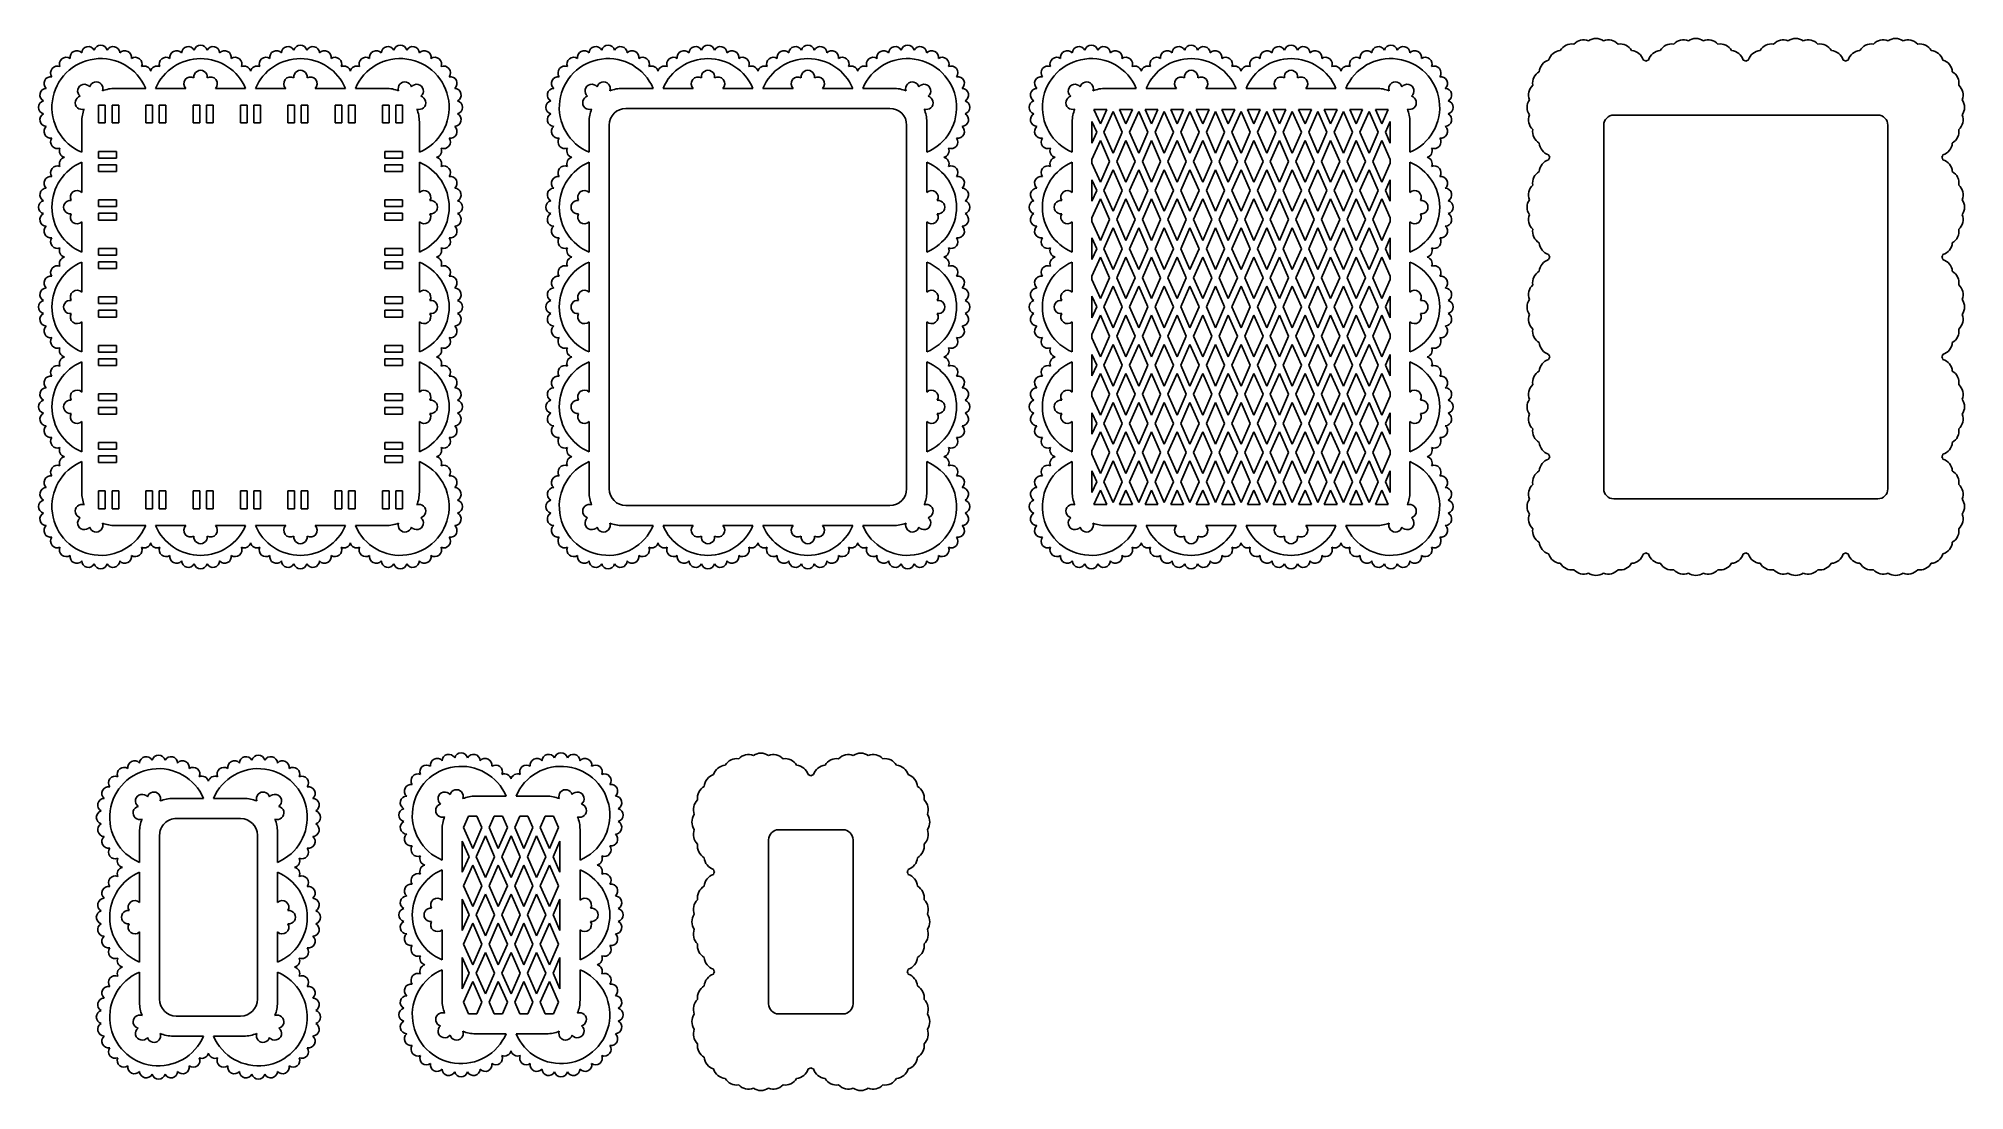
# Model space of a CAD drawing. Extents: x -1139 to -563, y -79 to 236.
import ezdxf

# ---------------------------------------------------------------- set-up
doc = ezdxf.new("R2010")
doc.units = 0
doc.layers.get('0').update_dxf_attribs({"linetype": 'CONTINUOUS'})

msp = doc.modelspace()

# ---------------------------------------------------------------- linework, layer by layer
for p, q in [((-1115.695431, 221.069565), (-1106.569672, 221.069565)), ((-1103.608401, 221.069565), (-1094.580703, 221.069565)), ((-1085.764547, 221.069565), (-1076.736849, 221.069565)), ((-1073.775579, 221.069565), (-1064.747881, 221.069565)), ((-1055.931725, 221.069565), (-1046.904027, 221.069565)), ((-1034.816997, 221.069565), (-1043.942756, 221.069565)), ((-964.104256, 221.069565), (-954.978497, 221.069565)), ((-952.017227, 221.069565), (-942.989529, 221.069565)), ((-934.173373, 221.069565), (-925.145675, 221.069565)), ((-922.184404, 221.069565), (-913.156706, 221.069565)), ((-904.34055, 221.069565), (-895.312852, 221.069565)), ((-883.225823, 221.069565), (-892.351581, 221.069565)), ((-819.753947, 221.069565), (-810.628188, 221.069565)), ((-807.666917, 221.069565), (-798.639219, 221.069565)), ((-789.823063, 221.069565), (-780.795365, 221.069565)), ((-777.834095, 221.069565), (-768.806397, 221.069565)), ((-759.990241, 221.069565), (-750.962543, 221.069565)), ((-738.875513, 221.069565), (-748.001272, 221.069565)), ((-1120.639804, 216.013931), (-1120.639804, 210.713931)), ((-1120.639804, 216.013931), (-1118.639804, 216.013931)), ((-1118.639804, 216.013931), (-1118.639804, 210.713931)), ((-1116.639804, 216.013931), (-1114.639804, 216.013931)), ((-1116.639804, 216.013931), (-1116.639804, 210.713931)), ((-1114.639804, 216.013931), (-1114.639804, 210.713931)), ((-1106.511904, 216.013931), (-1106.511904, 210.713931)), ((-1106.511904, 216.013931), (-1104.511904, 216.013931)), ((-1104.511904, 216.013931), (-1104.511904, 210.713931)), ((-1102.511904, 216.013931), (-1100.511904, 216.013931)), ((-1102.511904, 216.013931), (-1102.511904, 210.713931)), ((-1100.511904, 216.013931), (-1100.511904, 210.713931)), ((-1092.384004, 216.013931), (-1090.384004, 216.013931)), ((-1092.384004, 216.013931), (-1092.384004, 210.713931)), ((-1090.384004, 216.013931), (-1090.384004, 210.713931)), ((-1088.384004, 216.013931), (-1088.384004, 210.713931)), ((-1088.384004, 216.013931), (-1086.384004, 216.013931)), ((-1086.384004, 216.013931), (-1086.384004, 210.713931)), ((-1076.256324, 216.013931), (-1078.256324, 216.013931)), ((-1078.256324, 216.013931), (-1078.256324, 210.713931)), ((-1076.256324, 216.013931), (-1076.256324, 210.713931)), ((-1072.256324, 216.013931), (-1074.256324, 216.013931)), ((-1074.256324, 216.013931), (-1074.256324, 210.713931)), ((-1072.256324, 216.013931), (-1072.256324, 210.713931)), ((-1064.128424, 216.013931), (-1064.128424, 210.713931)), ((-1062.128424, 216.013931), (-1064.128424, 216.013931)), ((-1062.128424, 216.013931), (-1062.128424, 210.713931)), ((-1060.128424, 216.013931), (-1060.128424, 210.713931)), ((-1058.128424, 216.013931), (-1060.128424, 216.013931)), ((-1058.128424, 216.013931), (-1058.128424, 210.713931)), ((-1048.000524, 216.013931), (-1050.000524, 216.013931)), ((-1050.000524, 216.013931), (-1050.000524, 210.713931)), ((-1048.000524, 216.013931), (-1048.000524, 210.713931)), ((-1044.000524, 216.013931), (-1046.000524, 216.013931)), ((-1046.000524, 216.013931), (-1046.000524, 210.713931)), ((-1044.000524, 216.013931), (-1044.000524, 210.713931)), ((-1033.872624, 216.013931), (-1035.872624, 216.013931)), ((-1035.872624, 216.013931), (-1035.872624, 210.713931)), ((-1033.872624, 216.013931), (-1033.872624, 210.713931)), ((-1029.872624, 216.013931), (-1031.872624, 216.013931)), ((-1031.872624, 216.013931), (-1031.872624, 210.713931)), ((-1029.872624, 216.013931), (-1029.872624, 210.713931)), ((-963.104256, 215.069565), (-884.225823, 215.069565)), ((-823.280314, 214.789931), (-821.363915, 210.426261)), ((-823.280314, 214.789931), (-819.447515, 214.789931)), ((-819.447515, 214.789931), (-821.363915, 210.426261)), ((-817.541261, 214.156649), (-820.271728, 207.939336)), ((-817.541261, 214.156649), (-814.810795, 207.939336)), ((-815.635008, 214.789931), (-813.718608, 210.426261)), ((-815.635008, 214.789931), (-811.802209, 214.789931)), ((-811.802209, 214.789931), (-813.718608, 210.426261)), ((-809.895955, 214.156649), (-812.626422, 207.939336)), ((-809.895955, 214.156649), (-807.165489, 207.939336)), ((-807.989702, 214.789931), (-806.073302, 210.426261)), ((-807.989702, 214.789931), (-804.156903, 214.789931)), ((-804.156903, 214.789931), (-806.073302, 210.426261)), ((-802.250649, 214.156649), (-804.981115, 207.939336)), ((-802.250649, 214.156649), (-799.520182, 207.939336)), ((-800.344395, 214.789931), (-798.427996, 210.426261)), ((-800.344395, 214.789931), (-796.511596, 214.789931)), ((-796.511596, 214.789931), (-798.427996, 210.426261)), ((-794.605343, 214.156649), (-797.335809, 207.939336)), ((-794.605343, 214.156649), (-791.874876, 207.939336)), ((-792.699089, 214.789931), (-790.78269, 210.426261)), ((-792.699089, 214.789931), (-788.86629, 214.789931)), ((-788.86629, 214.789931), (-790.78269, 210.426261)), ((-786.960036, 214.156649), (-789.690503, 207.939336)), ((-786.960036, 214.156649), (-784.22957, 207.939336)), ((-785.053783, 214.789931), (-783.137383, 210.426261)), ((-785.053783, 214.789931), (-781.220984, 214.789931)), ((-781.220984, 214.789931), (-783.137383, 210.426261)), ((-779.31473, 214.156649), (-782.045197, 207.939336)), ((-779.31473, 214.156649), (-776.584264, 207.939336)), ((-777.408476, 214.789931), (-775.492077, 210.426261)), ((-777.408476, 214.789931), (-773.575678, 214.789931)), ((-773.575678, 214.789931), (-775.492077, 210.426261)), ((-771.669424, 214.156649), (-774.39989, 207.939336)), ((-771.669424, 214.156649), (-768.938957, 207.939336)), ((-769.76317, 214.789931), (-767.846771, 210.426261)), ((-769.76317, 214.789931), (-765.930371, 214.789931)), ((-765.930371, 214.789931), (-767.846771, 210.426261)), ((-764.024118, 214.156649), (-766.754584, 207.939336)), ((-764.024118, 214.156649), (-761.293651, 207.939336)), ((-762.117864, 214.789931), (-760.201464, 210.426261)), ((-762.117864, 214.789931), (-758.285065, 214.789931)), ((-758.285065, 214.789931), (-760.201464, 210.426261)), ((-756.378811, 214.156649), (-759.109278, 207.939336)), ((-756.378811, 214.156649), (-753.648345, 207.939336)), ((-754.472558, 214.789931), (-752.556158, 210.426261)), ((-754.472558, 214.789931), (-750.639759, 214.789931)), ((-750.639759, 214.789931), (-752.556158, 210.426261)), ((-748.733505, 214.156649), (-751.463972, 207.939336)), ((-748.733505, 214.156649), (-746.003039, 207.939336)), ((-746.827251, 214.789931), (-744.910852, 210.426261)), ((-746.827251, 214.789931), (-742.994452, 214.789931)), ((-742.994452, 214.789931), (-744.910852, 210.426261)), ((-741.088199, 214.156649), (-743.818665, 207.939336)), ((-741.088199, 214.156649), (-738.357732, 207.939336)), ((-739.181945, 214.789931), (-737.265546, 210.426261)), ((-739.181945, 214.789931), (-735.349146, 214.789931)), ((-735.349146, 214.789931), (-737.265546, 210.426261)), ((-667.96744, 213.069565), (-589.089007, 213.069565)), ((-1125.695431, 201.943806), (-1125.695431, 211.069565)), ((-1120.639804, 210.713931), (-1118.639804, 210.713931)), ((-1116.639804, 210.713931), (-1114.639804, 210.713931)), ((-1106.511904, 210.713931), (-1104.511904, 210.713931)), ((-1102.511904, 210.713931), (-1100.511904, 210.713931)), ((-1092.384004, 210.713931), (-1090.384004, 210.713931)), ((-1088.384004, 210.713931), (-1086.384004, 210.713931)), ((-1076.256324, 210.713931), (-1078.256324, 210.713931)), ((-1072.256324, 210.713931), (-1074.256324, 210.713931)), ((-1062.128424, 210.713931), (-1064.128424, 210.713931)), ((-1058.128424, 210.713931), (-1060.128424, 210.713931)), ((-1048.000524, 210.713931), (-1050.000524, 210.713931)), ((-1044.000524, 210.713931), (-1046.000524, 210.713931)), ((-1033.872624, 210.713931), (-1035.872624, 210.713931)), ((-1029.872624, 210.713931), (-1031.872624, 210.713931)), ((-1024.816997, 201.943806), (-1024.816997, 211.069565)), ((-974.104256, 201.943806), (-974.104256, 211.069565)), ((-968.104256, 101.35825), (-968.104256, 210.069565)), ((-879.225823, 210.069565), (-879.225823, 101.35825)), ((-873.225823, 201.943806), (-873.225823, 211.069565)), ((-829.753947, 201.943806), (-829.753947, 211.069565)), ((-823.86722, 211.152474), (-822.456101, 207.939336)), ((-823.86722, 204.726198), (-823.86722, 211.152474)), ((-822.456101, 207.939336), (-823.86722, 204.726198)), ((-820.271728, 207.939336), (-817.541261, 201.722023)), ((-814.810795, 207.939336), (-817.541261, 201.722023)), ((-812.626422, 207.939336), (-809.895955, 201.722023)), ((-807.165489, 207.939336), (-809.895955, 201.722023)), ((-804.981115, 207.939336), (-802.250649, 201.722023)), ((-799.520182, 207.939336), (-802.250649, 201.722023)), ((-797.335809, 207.939336), (-794.605343, 201.722023)), ((-791.874876, 207.939336), (-794.605343, 201.722023)), ((-789.690503, 207.939336), (-786.960036, 201.722023)), ((-784.22957, 207.939336), (-786.960036, 201.722023)), ((-782.045197, 207.939336), (-779.31473, 201.722023)), ((-776.584264, 207.939336), (-779.31473, 201.722023)), ((-774.39989, 207.939336), (-771.669424, 201.722023)), ((-768.938957, 207.939336), (-771.669424, 201.722023)), ((-766.754584, 207.939336), (-764.024118, 201.722023)), ((-761.293651, 207.939336), (-764.024118, 201.722023)), ((-759.109278, 207.939336), (-756.378811, 201.722023)), ((-753.648345, 207.939336), (-756.378811, 201.722023)), ((-751.463972, 207.939336), (-748.733505, 201.722023)), ((-746.003039, 207.939336), (-748.733505, 201.722023)), ((-743.818665, 207.939336), (-741.088199, 201.722023)), ((-738.357732, 207.939336), (-741.088199, 201.722023)), ((-734.76224, 211.152474), (-736.173359, 207.939336)), ((-736.173359, 207.939336), (-734.76224, 204.726198)), ((-734.76224, 204.726198), (-734.76224, 211.152474)), ((-728.875513, 201.943806), (-728.875513, 211.069565)), ((-670.96744, 101.35825), (-670.96744, 210.069565)), ((-586.089007, 210.069565), (-586.089007, 101.35825)), ((-1120.639804, 202.213931), (-1115.339804, 202.213931)), ((-1120.639804, 202.213931), (-1120.639804, 200.213931)), ((-1115.339804, 202.213931), (-1115.339804, 200.213931)), ((-1029.872624, 202.213931), (-1035.172624, 202.213931)), ((-1035.172624, 202.213931), (-1035.172624, 200.213931)), ((-1029.872624, 202.213931), (-1029.872624, 200.213931)), ((-821.363915, 205.452411), (-823.86722, 199.752347)), ((-821.363915, 205.452411), (-818.633448, 199.235098)), ((-813.718608, 205.452411), (-816.449075, 199.235098)), ((-813.718608, 205.452411), (-810.988142, 199.235098)), ((-806.073302, 205.452411), (-808.803769, 199.235098)), ((-806.073302, 205.452411), (-803.342836, 199.235098)), ((-798.427996, 205.452411), (-801.158462, 199.235098)), ((-798.427996, 205.452411), (-795.697529, 199.235098)), ((-790.78269, 205.452411), (-793.513156, 199.235098)), ((-790.78269, 205.452411), (-788.052223, 199.235098)), ((-783.137383, 205.452411), (-785.86785, 199.235098)), ((-783.137383, 205.452411), (-780.406917, 199.235098)), ((-775.492077, 205.452411), (-778.222544, 199.235098)), ((-775.492077, 205.452411), (-772.76161, 199.235098)), ((-767.846771, 205.452411), (-770.577237, 199.235098)), ((-767.846771, 205.452411), (-765.116304, 199.235098)), ((-760.201464, 205.452411), (-762.931931, 199.235098)), ((-760.201464, 205.452411), (-757.470998, 199.235098)), ((-752.556158, 205.452411), (-755.286625, 199.235098)), ((-752.556158, 205.452411), (-749.825692, 199.235098)), ((-744.910852, 205.452411), (-747.641318, 199.235098)), ((-744.910852, 205.452411), (-742.180385, 199.235098)), ((-737.265546, 205.452411), (-739.996012, 199.235098)), ((-737.265546, 205.452411), (-734.76224, 199.752347)), ((-1125.695431, 189.954808), (-1125.695431, 198.982506)), ((-1120.639804, 200.213931), (-1115.339804, 200.213931)), ((-1120.639804, 198.213931), (-1115.339804, 198.213931)), ((-1120.639804, 198.213931), (-1120.639804, 196.213931)), ((-1120.639804, 196.213931), (-1115.339804, 196.213931)), ((-1115.339804, 198.213931), (-1115.339804, 196.213931)), ((-1029.872624, 200.213931), (-1035.172624, 200.213931)), ((-1029.872624, 198.213931), (-1035.172624, 198.213931)), ((-1035.172624, 198.213931), (-1035.172624, 196.213931)), ((-1029.872624, 196.213931), (-1035.172624, 196.213931)), ((-1029.872624, 198.213931), (-1029.872624, 196.213931)), ((-1024.816997, 189.954808), (-1024.816997, 198.982506)), ((-974.104256, 189.954808), (-974.104256, 198.982506)), ((-873.225823, 189.954808), (-873.225823, 198.982506)), ((-829.753947, 189.954808), (-829.753947, 198.982506)), ((-823.86722, 198.717848), (-823.86722, 199.752347)), ((-823.86722, 198.717848), (-821.363915, 193.017785)), ((-818.633448, 199.235098), (-821.363915, 193.017785)), ((-817.541261, 196.748173), (-820.271728, 190.53086)), ((-817.541261, 196.748173), (-814.810795, 190.53086)), ((-816.449075, 199.235098), (-813.718608, 193.017785)), ((-810.988142, 199.235098), (-813.718608, 193.017785)), ((-809.895955, 196.748173), (-812.626422, 190.53086)), ((-809.895955, 196.748173), (-807.165489, 190.53086)), ((-808.803769, 199.235098), (-806.073302, 193.017785)), ((-803.342836, 199.235098), (-806.073302, 193.017785)), ((-802.250649, 196.748173), (-804.981115, 190.53086)), ((-802.250649, 196.748173), (-799.520182, 190.53086)), ((-801.158462, 199.235098), (-798.427996, 193.017785)), ((-795.697529, 199.235098), (-798.427996, 193.017785)), ((-794.605343, 196.748173), (-797.335809, 190.53086)), ((-794.605343, 196.748173), (-791.874876, 190.53086)), ((-793.513156, 199.235098), (-790.78269, 193.017785)), ((-788.052223, 199.235098), (-790.78269, 193.017785)), ((-786.960036, 196.748173), (-789.690503, 190.53086)), ((-786.960036, 196.748173), (-784.22957, 190.53086)), ((-785.86785, 199.235098), (-783.137383, 193.017785)), ((-780.406917, 199.235098), (-783.137383, 193.017785)), ((-779.31473, 196.748173), (-782.045197, 190.53086)), ((-779.31473, 196.748173), (-776.584264, 190.53086)), ((-778.222544, 199.235098), (-775.492077, 193.017785)), ((-772.76161, 199.235098), (-775.492077, 193.017785)), ((-771.669424, 196.748173), (-774.39989, 190.53086)), ((-771.669424, 196.748173), (-768.938957, 190.53086)), ((-770.577237, 199.235098), (-767.846771, 193.017785)), ((-765.116304, 199.235098), (-767.846771, 193.017785)), ((-764.024118, 196.748173), (-766.754584, 190.53086)), ((-764.024118, 196.748173), (-761.293651, 190.53086)), ((-762.931931, 199.235098), (-760.201464, 193.017785)), ((-757.470998, 199.235098), (-760.201464, 193.017785)), ((-756.378811, 196.748173), (-759.109278, 190.53086)), ((-756.378811, 196.748173), (-753.648345, 190.53086)), ((-755.286625, 199.235098), (-752.556158, 193.017785)), ((-749.825692, 199.235098), (-752.556158, 193.017785)), ((-748.733505, 196.748173), (-751.463972, 190.53086)), ((-748.733505, 196.748173), (-746.003039, 190.53086)), ((-747.641318, 199.235098), (-744.910852, 193.017785)), ((-742.180385, 199.235098), (-744.910852, 193.017785)), ((-741.088199, 196.748173), (-743.818665, 190.53086)), ((-741.088199, 196.748173), (-738.357732, 190.53086)), ((-739.996012, 199.235098), (-737.265546, 193.017785)), ((-734.76224, 198.717848), (-737.265546, 193.017785)), ((-734.76224, 198.717848), (-734.76224, 199.752347)), ((-728.875513, 189.954808), (-728.875513, 198.982506)), ((-823.86722, 193.743998), (-822.456101, 190.53086)), ((-823.86722, 187.317722), (-823.86722, 193.743998)), ((-822.456101, 190.53086), (-823.86722, 187.317722)), ((-820.271728, 190.53086), (-817.541261, 184.313547)), ((-814.810795, 190.53086), (-817.541261, 184.313547)), ((-812.626422, 190.53086), (-809.895955, 184.313547)), ((-807.165489, 190.53086), (-809.895955, 184.313547)), ((-804.981115, 190.53086), (-802.250649, 184.313547)), ((-799.520182, 190.53086), (-802.250649, 184.313547)), ((-797.335809, 190.53086), (-794.605343, 184.313547)), ((-791.874876, 190.53086), (-794.605343, 184.313547)), ((-789.690503, 190.53086), (-786.960036, 184.313547)), ((-784.22957, 190.53086), (-786.960036, 184.313547)), ((-782.045197, 190.53086), (-779.31473, 184.313547)), ((-776.584264, 190.53086), (-779.31473, 184.313547)), ((-774.39989, 190.53086), (-771.669424, 184.313547)), ((-768.938957, 190.53086), (-771.669424, 184.313547)), ((-766.754584, 190.53086), (-764.024118, 184.313547)), ((-761.293651, 190.53086), (-764.024118, 184.313547)), ((-759.109278, 190.53086), (-756.378811, 184.313547)), ((-753.648345, 190.53086), (-756.378811, 184.313547)), ((-751.463972, 190.53086), (-748.733505, 184.313547)), ((-746.003039, 190.53086), (-748.733505, 184.313547)), ((-743.818665, 190.53086), (-741.088199, 184.313547)), ((-738.357732, 190.53086), (-741.088199, 184.313547)), ((-734.76224, 193.743998), (-736.173359, 190.53086)), ((-736.173359, 190.53086), (-734.76224, 187.317722)), ((-734.76224, 187.317722), (-734.76224, 193.743998)), ((-1120.639804, 187.713931), (-1115.339804, 187.713931)), ((-1120.639804, 187.713931), (-1120.639804, 185.713931)), ((-1120.639804, 185.713931), (-1115.339804, 185.713931)), ((-1115.339804, 187.713931), (-1115.339804, 185.713931)), ((-1029.872624, 187.713931), (-1035.172624, 187.713931)), ((-1035.172624, 187.713931), (-1035.172624, 185.713931)), ((-1029.872624, 185.713931), (-1035.172624, 185.713931)), ((-1029.872624, 187.713931), (-1029.872624, 185.713931)), ((-821.363915, 188.043934), (-823.86722, 182.343871)), ((-821.363915, 188.043934), (-818.633448, 181.826622)), ((-813.718608, 188.043934), (-816.449075, 181.826622)), ((-813.718608, 188.043934), (-810.988142, 181.826622)), ((-806.073302, 188.043934), (-808.803769, 181.826622)), ((-806.073302, 188.043934), (-803.342836, 181.826622)), ((-798.427996, 188.043934), (-801.158462, 181.826622)), ((-798.427996, 188.043934), (-795.697529, 181.826622)), ((-790.78269, 188.043934), (-793.513156, 181.826622)), ((-790.78269, 188.043934), (-788.052223, 181.826622)), ((-783.137383, 188.043934), (-785.86785, 181.826622)), ((-783.137383, 188.043934), (-780.406917, 181.826622)), ((-775.492077, 188.043934), (-778.222544, 181.826622)), ((-775.492077, 188.043934), (-772.76161, 181.826622)), ((-767.846771, 188.043934), (-770.577237, 181.826622)), ((-767.846771, 188.043934), (-765.116304, 181.826622)), ((-760.201464, 188.043934), (-762.931931, 181.826622)), ((-760.201464, 188.043934), (-757.470998, 181.826622)), ((-752.556158, 188.043934), (-755.286625, 181.826622)), ((-752.556158, 188.043934), (-749.825692, 181.826622)), ((-744.910852, 188.043934), (-747.641318, 181.826622)), ((-744.910852, 188.043934), (-742.180385, 181.826622)), ((-737.265546, 188.043934), (-739.996012, 181.826622)), ((-737.265546, 188.043934), (-734.76224, 182.343871)), ((-1125.695431, 172.110954), (-1125.695431, 181.138652)), ((-1120.639804, 183.713931), (-1115.339804, 183.713931)), ((-1120.639804, 183.713931), (-1120.639804, 181.713931)), ((-1120.639804, 181.713931), (-1115.339804, 181.713931)), ((-1115.339804, 183.713931), (-1115.339804, 181.713931)), ((-1029.872624, 183.713931), (-1035.172624, 183.713931)), ((-1035.172624, 183.713931), (-1035.172624, 181.713931)), ((-1029.872624, 181.713931), (-1035.172624, 181.713931)), ((-1029.872624, 183.713931), (-1029.872624, 181.713931)), ((-1024.816997, 172.110954), (-1024.816997, 181.138652)), ((-974.104256, 172.110954), (-974.104256, 181.138652)), ((-873.225823, 172.110954), (-873.225823, 181.138652)), ((-829.753947, 172.110954), (-829.753947, 181.138652)), ((-823.86722, 181.309372), (-823.86722, 182.343871)), ((-823.86722, 181.309372), (-821.363915, 175.609309)), ((-818.633448, 181.826622), (-821.363915, 175.609309)), ((-817.541261, 179.339696), (-820.271728, 173.122384)), ((-817.541261, 179.339696), (-814.810795, 173.122384)), ((-816.449075, 181.826622), (-813.718608, 175.609309)), ((-810.988142, 181.826622), (-813.718608, 175.609309)), ((-809.895955, 179.339696), (-812.626422, 173.122384)), ((-809.895955, 179.339696), (-807.165489, 173.122384)), ((-808.803769, 181.826622), (-806.073302, 175.609309)), ((-803.342836, 181.826622), (-806.073302, 175.609309)), ((-802.250649, 179.339696), (-804.981115, 173.122384)), ((-802.250649, 179.339696), (-799.520182, 173.122384)), ((-801.158462, 181.826622), (-798.427996, 175.609309)), ((-795.697529, 181.826622), (-798.427996, 175.609309)), ((-794.605343, 179.339696), (-797.335809, 173.122384)), ((-794.605343, 179.339696), (-791.874876, 173.122384)), ((-793.513156, 181.826622), (-790.78269, 175.609309)), ((-788.052223, 181.826622), (-790.78269, 175.609309)), ((-786.960036, 179.339696), (-789.690503, 173.122384)), ((-786.960036, 179.339696), (-784.22957, 173.122384)), ((-785.86785, 181.826622), (-783.137383, 175.609309)), ((-780.406917, 181.826622), (-783.137383, 175.609309)), ((-779.31473, 179.339696), (-782.045197, 173.122384)), ((-779.31473, 179.339696), (-776.584264, 173.122384)), ((-778.222544, 181.826622), (-775.492077, 175.609309)), ((-772.76161, 181.826622), (-775.492077, 175.609309)), ((-771.669424, 179.339696), (-774.39989, 173.122384)), ((-771.669424, 179.339696), (-768.938957, 173.122384)), ((-770.577237, 181.826622), (-767.846771, 175.609309)), ((-765.116304, 181.826622), (-767.846771, 175.609309)), ((-764.024118, 179.339696), (-766.754584, 173.122384)), ((-764.024118, 179.339696), (-761.293651, 173.122384)), ((-762.931931, 181.826622), (-760.201464, 175.609309)), ((-757.470998, 181.826622), (-760.201464, 175.609309)), ((-756.378811, 179.339696), (-759.109278, 173.122384)), ((-756.378811, 179.339696), (-753.648345, 173.122384)), ((-755.286625, 181.826622), (-752.556158, 175.609309)), ((-749.825692, 181.826622), (-752.556158, 175.609309)), ((-748.733505, 179.339696), (-751.463972, 173.122384)), ((-748.733505, 179.339696), (-746.003039, 173.122384)), ((-747.641318, 181.826622), (-744.910852, 175.609309)), ((-742.180385, 181.826622), (-744.910852, 175.609309)), ((-741.088199, 179.339696), (-743.818665, 173.122384)), ((-741.088199, 179.339696), (-738.357732, 173.122384)), ((-739.996012, 181.826622), (-737.265546, 175.609309)), ((-734.76224, 181.309372), (-737.265546, 175.609309)), ((-734.76224, 181.309372), (-734.76224, 182.343871)), ((-728.875513, 172.110954), (-728.875513, 181.138652)), ((-1120.639804, 173.213931), (-1120.639804, 171.213931)), ((-1120.639804, 173.213931), (-1115.339804, 173.213931)), ((-1115.339804, 173.213931), (-1115.339804, 171.213931)), ((-1035.172624, 173.213931), (-1035.172624, 171.213931)), ((-1029.872624, 173.213931), (-1035.172624, 173.213931)), ((-1029.872624, 173.213931), (-1029.872624, 171.213931)), ((-823.86722, 176.335522), (-822.456101, 173.122384)), ((-823.86722, 169.909246), (-823.86722, 176.335522)), ((-822.456101, 173.122384), (-823.86722, 169.909246)), ((-820.271728, 173.122384), (-817.541261, 166.905071)), ((-814.810795, 173.122384), (-817.541261, 166.905071)), ((-812.626422, 173.122384), (-809.895955, 166.905071)), ((-807.165489, 173.122384), (-809.895955, 166.905071)), ((-804.981115, 173.122384), (-802.250649, 166.905071)), ((-799.520182, 173.122384), (-802.250649, 166.905071)), ((-797.335809, 173.122384), (-794.605343, 166.905071)), ((-791.874876, 173.122384), (-794.605343, 166.905071)), ((-789.690503, 173.122384), (-786.960036, 166.905071)), ((-784.22957, 173.122384), (-786.960036, 166.905071)), ((-782.045197, 173.122384), (-779.31473, 166.905071)), ((-776.584264, 173.122384), (-779.31473, 166.905071)), ((-774.39989, 173.122384), (-771.669424, 166.905071)), ((-768.938957, 173.122384), (-771.669424, 166.905071)), ((-766.754584, 173.122384), (-764.024118, 166.905071)), ((-761.293651, 173.122384), (-764.024118, 166.905071)), ((-759.109278, 173.122384), (-756.378811, 166.905071)), ((-753.648345, 173.122384), (-756.378811, 166.905071)), ((-751.463972, 173.122384), (-748.733505, 166.905071)), ((-746.003039, 173.122384), (-748.733505, 166.905071)), ((-743.818665, 173.122384), (-741.088199, 166.905071)), ((-738.357732, 173.122384), (-741.088199, 166.905071)), ((-734.76224, 176.335522), (-736.173359, 173.122384)), ((-736.173359, 173.122384), (-734.76224, 169.909246)), ((-734.76224, 169.909246), (-734.76224, 176.335522)), ((-1125.695431, 160.121985), (-1125.695431, 169.149683)), ((-1120.639804, 171.213931), (-1115.339804, 171.213931)), ((-1120.639804, 169.213931), (-1120.639804, 167.213931)), ((-1120.639804, 169.213931), (-1115.339804, 169.213931)), ((-1120.639804, 167.213931), (-1115.339804, 167.213931)), ((-1115.339804, 169.213931), (-1115.339804, 167.213931)), ((-1029.872624, 171.213931), (-1035.172624, 171.213931)), ((-1035.172624, 169.213931), (-1035.172624, 167.213931)), ((-1029.872624, 169.213931), (-1035.172624, 169.213931)), ((-1029.872624, 167.213931), (-1035.172624, 167.213931)), ((-1029.872624, 169.213931), (-1029.872624, 167.213931)), ((-1024.816997, 160.121985), (-1024.816997, 169.149683)), ((-974.104256, 160.121985), (-974.104256, 169.149683)), ((-873.225823, 160.121985), (-873.225823, 169.149683)), ((-829.753947, 160.121985), (-829.753947, 169.149683)), ((-821.363915, 170.635458), (-823.86722, 164.935395)), ((-821.363915, 170.635458), (-818.633448, 164.418145)), ((-813.718608, 170.635458), (-816.449075, 164.418145)), ((-813.718608, 170.635458), (-810.988142, 164.418145)), ((-806.073302, 170.635458), (-808.803769, 164.418145)), ((-806.073302, 170.635458), (-803.342836, 164.418145)), ((-798.427996, 170.635458), (-801.158462, 164.418145)), ((-798.427996, 170.635458), (-795.697529, 164.418145)), ((-790.78269, 170.635458), (-793.513156, 164.418145)), ((-790.78269, 170.635458), (-788.052223, 164.418145)), ((-783.137383, 170.635458), (-785.86785, 164.418145)), ((-783.137383, 170.635458), (-780.406917, 164.418145)), ((-775.492077, 170.635458), (-778.222544, 164.418145)), ((-775.492077, 170.635458), (-772.76161, 164.418145)), ((-767.846771, 170.635458), (-770.577237, 164.418145)), ((-767.846771, 170.635458), (-765.116304, 164.418145)), ((-760.201464, 170.635458), (-762.931931, 164.418145)), ((-760.201464, 170.635458), (-757.470998, 164.418145)), ((-752.556158, 170.635458), (-755.286625, 164.418145)), ((-752.556158, 170.635458), (-749.825692, 164.418145)), ((-744.910852, 170.635458), (-747.641318, 164.418145)), ((-744.910852, 170.635458), (-742.180385, 164.418145)), ((-737.265546, 170.635458), (-739.996012, 164.418145)), ((-737.265546, 170.635458), (-734.76224, 164.935395)), ((-728.875513, 160.121985), (-728.875513, 169.149683)), ((-823.86722, 163.900896), (-823.86722, 164.935395)), ((-823.86722, 163.900896), (-821.363915, 158.200833)), ((-818.633448, 164.418145), (-821.363915, 158.200833)), ((-817.541261, 161.93122), (-820.271728, 155.713907)), ((-817.541261, 161.93122), (-814.810795, 155.713907)), ((-816.449075, 164.418145), (-813.718608, 158.200833)), ((-810.988142, 164.418145), (-813.718608, 158.200833)), ((-809.895955, 161.93122), (-812.626422, 155.713907)), ((-809.895955, 161.93122), (-807.165489, 155.713907)), ((-808.803769, 164.418145), (-806.073302, 158.200833)), ((-803.342836, 164.418145), (-806.073302, 158.200833)), ((-802.250649, 161.93122), (-804.981115, 155.713907)), ((-802.250649, 161.93122), (-799.520182, 155.713907)), ((-801.158462, 164.418145), (-798.427996, 158.200833)), ((-795.697529, 164.418145), (-798.427996, 158.200833)), ((-794.605343, 161.93122), (-797.335809, 155.713907)), ((-794.605343, 161.93122), (-791.874876, 155.713907)), ((-793.513156, 164.418145), (-790.78269, 158.200833)), ((-788.052223, 164.418145), (-790.78269, 158.200833)), ((-786.960036, 161.93122), (-789.690503, 155.713907)), ((-786.960036, 161.93122), (-784.22957, 155.713907)), ((-785.86785, 164.418145), (-783.137383, 158.200833)), ((-780.406917, 164.418145), (-783.137383, 158.200833)), ((-779.31473, 161.93122), (-782.045197, 155.713907)), ((-779.31473, 161.93122), (-776.584264, 155.713907)), ((-778.222544, 164.418145), (-775.492077, 158.200833)), ((-772.76161, 164.418145), (-775.492077, 158.200833)), ((-771.669424, 161.93122), (-774.39989, 155.713907)), ((-771.669424, 161.93122), (-768.938957, 155.713907)), ((-770.577237, 164.418145), (-767.846771, 158.200833)), ((-765.116304, 164.418145), (-767.846771, 158.200833)), ((-764.024118, 161.93122), (-766.754584, 155.713907)), ((-764.024118, 161.93122), (-761.293651, 155.713907)), ((-762.931931, 164.418145), (-760.201464, 158.200833)), ((-757.470998, 164.418145), (-760.201464, 158.200833)), ((-756.378811, 161.93122), (-759.109278, 155.713907)), ((-756.378811, 161.93122), (-753.648345, 155.713907)), ((-755.286625, 164.418145), (-752.556158, 158.200833)), ((-749.825692, 164.418145), (-752.556158, 158.200833)), ((-748.733505, 161.93122), (-751.463972, 155.713907)), ((-748.733505, 161.93122), (-746.003039, 155.713907)), ((-747.641318, 164.418145), (-744.910852, 158.200833)), ((-742.180385, 164.418145), (-744.910852, 158.200833)), ((-741.088199, 161.93122), (-743.818665, 155.713907)), ((-741.088199, 161.93122), (-738.357732, 155.713907)), ((-739.996012, 164.418145), (-737.265546, 158.200833)), ((-734.76224, 163.900896), (-737.265546, 158.200833)), ((-734.76224, 163.900896), (-734.76224, 164.935395)), ((-1120.639804, 158.713931), (-1115.339804, 158.713931)), ((-1120.639804, 158.713931), (-1120.639804, 156.713931)), ((-1120.639804, 156.713931), (-1115.339804, 156.713931)), ((-1115.339804, 158.713931), (-1115.339804, 156.713931)), ((-1029.872624, 158.713931), (-1035.172624, 158.713931)), ((-1035.172624, 158.713931), (-1035.172624, 156.713931)), ((-1029.872624, 156.713931), (-1035.172624, 156.713931)), ((-1029.872624, 158.713931), (-1029.872624, 156.713931)), ((-823.86722, 158.927045), (-822.456101, 155.713907)), ((-823.86722, 152.500769), (-823.86722, 158.927045)), ((-822.456101, 155.713907), (-823.86722, 152.500769)), ((-820.271728, 155.713907), (-817.541261, 149.496595)), ((-814.810795, 155.713907), (-817.541261, 149.496595)), ((-812.626422, 155.713907), (-809.895955, 149.496595)), ((-807.165489, 155.713907), (-809.895955, 149.496595)), ((-804.981115, 155.713907), (-802.250649, 149.496595)), ((-799.520182, 155.713907), (-802.250649, 149.496595)), ((-797.335809, 155.713907), (-794.605343, 149.496595)), ((-791.874876, 155.713907), (-794.605343, 149.496595)), ((-789.690503, 155.713907), (-786.960036, 149.496595)), ((-784.22957, 155.713907), (-786.960036, 149.496595)), ((-782.045197, 155.713907), (-779.31473, 149.496595)), ((-776.584264, 155.713907), (-779.31473, 149.496595)), ((-774.39989, 155.713907), (-771.669424, 149.496595)), ((-768.938957, 155.713907), (-771.669424, 149.496595)), ((-766.754584, 155.713907), (-764.024118, 149.496595)), ((-761.293651, 155.713907), (-764.024118, 149.496595)), ((-759.109278, 155.713907), (-756.378811, 149.496595)), ((-753.648345, 155.713907), (-756.378811, 149.496595)), ((-751.463972, 155.713907), (-748.733505, 149.496595)), ((-746.003039, 155.713907), (-748.733505, 149.496595)), ((-743.818665, 155.713907), (-741.088199, 149.496595)), ((-738.357732, 155.713907), (-741.088199, 149.496595)), ((-734.76224, 158.927045), (-736.173359, 155.713907)), ((-736.173359, 155.713907), (-734.76224, 152.500769)), ((-734.76224, 152.500769), (-734.76224, 158.927045)), ((-1125.695431, 142.278131), (-1125.695431, 151.305829)), ((-1120.639804, 154.713931), (-1115.339804, 154.713931)), ((-1120.639804, 154.713931), (-1120.639804, 152.713931)), ((-1120.639804, 152.713931), (-1115.339804, 152.713931)), ((-1115.339804, 154.713931), (-1115.339804, 152.713931)), ((-1029.872624, 154.713931), (-1035.172624, 154.713931)), ((-1035.172624, 154.713931), (-1035.172624, 152.713931)), ((-1029.872624, 152.713931), (-1035.172624, 152.713931)), ((-1029.872624, 154.713931), (-1029.872624, 152.713931)), ((-1024.816997, 142.278131), (-1024.816997, 151.305829)), ((-974.104256, 142.278131), (-974.104256, 151.305829)), ((-873.225823, 142.278131), (-873.225823, 151.305829)), ((-829.753947, 142.278131), (-829.753947, 151.305829)), ((-821.363915, 153.226982), (-823.86722, 147.526919)), ((-821.363915, 153.226982), (-818.633448, 147.009669)), ((-813.718608, 153.226982), (-816.449075, 147.009669)), ((-813.718608, 153.226982), (-810.988142, 147.009669)), ((-806.073302, 153.226982), (-808.803769, 147.009669)), ((-806.073302, 153.226982), (-803.342836, 147.009669)), ((-798.427996, 153.226982), (-801.158462, 147.009669)), ((-798.427996, 153.226982), (-795.697529, 147.009669)), ((-790.78269, 153.226982), (-793.513156, 147.009669)), ((-790.78269, 153.226982), (-788.052223, 147.009669)), ((-783.137383, 153.226982), (-785.86785, 147.009669)), ((-783.137383, 153.226982), (-780.406917, 147.009669)), ((-775.492077, 153.226982), (-778.222544, 147.009669)), ((-775.492077, 153.226982), (-772.76161, 147.009669)), ((-767.846771, 153.226982), (-770.577237, 147.009669)), ((-767.846771, 153.226982), (-765.116304, 147.009669)), ((-760.201464, 153.226982), (-762.931931, 147.009669)), ((-760.201464, 153.226982), (-757.470998, 147.009669)), ((-752.556158, 153.226982), (-755.286625, 147.009669)), ((-752.556158, 153.226982), (-749.825692, 147.009669)), ((-744.910852, 153.226982), (-747.641318, 147.009669)), ((-744.910852, 153.226982), (-742.180385, 147.009669)), ((-737.265546, 153.226982), (-739.996012, 147.009669)), ((-737.265546, 153.226982), (-734.76224, 147.526919)), ((-728.875513, 142.278131), (-728.875513, 151.305829)), ((-1120.639804, 144.213931), (-1120.639804, 142.213931)), ((-1120.639804, 144.213931), (-1115.339804, 144.213931)), ((-1115.339804, 144.213931), (-1115.339804, 142.213931)), ((-1035.172624, 144.213931), (-1035.172624, 142.213931)), ((-1029.872624, 144.213931), (-1035.172624, 144.213931)), ((-1029.872624, 144.213931), (-1029.872624, 142.213931)), ((-823.86722, 146.49242), (-823.86722, 147.526919)), ((-823.86722, 146.49242), (-821.363915, 140.792356)), ((-818.633448, 147.009669), (-821.363915, 140.792356)), ((-817.541261, 144.522744), (-820.271728, 138.305431)), ((-817.541261, 144.522744), (-814.810795, 138.305431)), ((-816.449075, 147.009669), (-813.718608, 140.792356)), ((-810.988142, 147.009669), (-813.718608, 140.792356)), ((-809.895955, 144.522744), (-812.626422, 138.305431)), ((-809.895955, 144.522744), (-807.165489, 138.305431)), ((-808.803769, 147.009669), (-806.073302, 140.792356)), ((-803.342836, 147.009669), (-806.073302, 140.792356)), ((-802.250649, 144.522744), (-804.981115, 138.305431)), ((-802.250649, 144.522744), (-799.520182, 138.305431)), ((-801.158462, 147.009669), (-798.427996, 140.792356)), ((-795.697529, 147.009669), (-798.427996, 140.792356)), ((-794.605343, 144.522744), (-797.335809, 138.305431)), ((-794.605343, 144.522744), (-791.874876, 138.305431)), ((-793.513156, 147.009669), (-790.78269, 140.792356)), ((-788.052223, 147.009669), (-790.78269, 140.792356)), ((-786.960036, 144.522744), (-789.690503, 138.305431)), ((-786.960036, 144.522744), (-784.22957, 138.305431)), ((-785.86785, 147.009669), (-783.137383, 140.792356)), ((-780.406917, 147.009669), (-783.137383, 140.792356)), ((-779.31473, 144.522744), (-782.045197, 138.305431)), ((-779.31473, 144.522744), (-776.584264, 138.305431)), ((-778.222544, 147.009669), (-775.492077, 140.792356)), ((-772.76161, 147.009669), (-775.492077, 140.792356)), ((-771.669424, 144.522744), (-774.39989, 138.305431)), ((-771.669424, 144.522744), (-768.938957, 138.305431)), ((-770.577237, 147.009669), (-767.846771, 140.792356)), ((-765.116304, 147.009669), (-767.846771, 140.792356)), ((-764.024118, 144.522744), (-766.754584, 138.305431)), ((-764.024118, 144.522744), (-761.293651, 138.305431)), ((-762.931931, 147.009669), (-760.201464, 140.792356)), ((-757.470998, 147.009669), (-760.201464, 140.792356)), ((-756.378811, 144.522744), (-759.109278, 138.305431)), ((-756.378811, 144.522744), (-753.648345, 138.305431)), ((-755.286625, 147.009669), (-752.556158, 140.792356)), ((-749.825692, 147.009669), (-752.556158, 140.792356)), ((-748.733505, 144.522744), (-751.463972, 138.305431)), ((-748.733505, 144.522744), (-746.003039, 138.305431)), ((-747.641318, 147.009669), (-744.910852, 140.792356)), ((-742.180385, 147.009669), (-744.910852, 140.792356)), ((-741.088199, 144.522744), (-743.818665, 138.305431)), ((-741.088199, 144.522744), (-738.357732, 138.305431)), ((-739.996012, 147.009669), (-737.265546, 140.792356)), ((-734.76224, 146.49242), (-737.265546, 140.792356)), ((-734.76224, 146.49242), (-734.76224, 147.526919)), ((-1125.695431, 139.316861), (-1125.695431, 130.289163)), ((-1120.639804, 142.213931), (-1115.339804, 142.213931)), ((-1120.639804, 140.213931), (-1120.639804, 138.213931)), ((-1120.639804, 140.213931), (-1115.339804, 140.213931)), ((-1120.639804, 138.213931), (-1115.339804, 138.213931)), ((-1115.339804, 140.213931), (-1115.339804, 138.213931)), ((-1029.872624, 142.213931), (-1035.172624, 142.213931)), ((-1035.172624, 140.213931), (-1035.172624, 138.213931)), ((-1029.872624, 140.213931), (-1035.172624, 140.213931)), ((-1029.872624, 138.213931), (-1035.172624, 138.213931)), ((-1029.872624, 140.213931), (-1029.872624, 138.213931)), ((-1024.816997, 139.316861), (-1024.816997, 130.289163)), ((-974.104256, 139.316861), (-974.104256, 130.289163)), ((-873.225823, 139.316861), (-873.225823, 130.289163)), ((-829.753947, 139.316861), (-829.753947, 130.289163)), ((-823.86722, 141.518569), (-822.456101, 138.305431)), ((-823.86722, 135.092293), (-823.86722, 141.518569)), ((-822.456101, 138.305431), (-823.86722, 135.092293)), ((-820.271728, 138.305431), (-817.541261, 132.088118)), ((-814.810795, 138.305431), (-817.541261, 132.088118)), ((-812.626422, 138.305431), (-809.895955, 132.088118)), ((-807.165489, 138.305431), (-809.895955, 132.088118)), ((-804.981115, 138.305431), (-802.250649, 132.088118)), ((-799.520182, 138.305431), (-802.250649, 132.088118)), ((-797.335809, 138.305431), (-794.605343, 132.088118)), ((-791.874876, 138.305431), (-794.605343, 132.088118)), ((-789.690503, 138.305431), (-786.960036, 132.088118)), ((-784.22957, 138.305431), (-786.960036, 132.088118)), ((-782.045197, 138.305431), (-779.31473, 132.088118)), ((-776.584264, 138.305431), (-779.31473, 132.088118)), ((-774.39989, 138.305431), (-771.669424, 132.088118)), ((-768.938957, 138.305431), (-771.669424, 132.088118)), ((-766.754584, 138.305431), (-764.024118, 132.088118)), ((-761.293651, 138.305431), (-764.024118, 132.088118)), ((-759.109278, 138.305431), (-756.378811, 132.088118)), ((-753.648345, 138.305431), (-756.378811, 132.088118)), ((-751.463972, 138.305431), (-748.733505, 132.088118)), ((-746.003039, 138.305431), (-748.733505, 132.088118)), ((-743.818665, 138.305431), (-741.088199, 132.088118)), ((-738.357732, 138.305431), (-741.088199, 132.088118)), ((-734.76224, 141.518569), (-736.173359, 138.305431)), ((-736.173359, 138.305431), (-734.76224, 135.092293)), ((-734.76224, 135.092293), (-734.76224, 141.518569)), ((-728.875513, 139.316861), (-728.875513, 130.289163)), ((-821.363915, 135.818506), (-823.86722, 130.118443)), ((-821.363915, 135.818506), (-818.633448, 129.601193)), ((-813.718608, 135.818506), (-816.449075, 129.601193)), ((-813.718608, 135.818506), (-810.988142, 129.601193)), ((-806.073302, 135.818506), (-808.803769, 129.601193)), ((-806.073302, 135.818506), (-803.342836, 129.601193)), ((-798.427996, 135.818506), (-801.158462, 129.601193)), ((-798.427996, 135.818506), (-795.697529, 129.601193)), ((-790.78269, 135.818506), (-793.513156, 129.601193)), ((-790.78269, 135.818506), (-788.052223, 129.601193)), ((-783.137383, 135.818506), (-785.86785, 129.601193)), ((-783.137383, 135.818506), (-780.406917, 129.601193)), ((-775.492077, 135.818506), (-778.222544, 129.601193)), ((-775.492077, 135.818506), (-772.76161, 129.601193)), ((-767.846771, 135.818506), (-770.577237, 129.601193)), ((-767.846771, 135.818506), (-765.116304, 129.601193)), ((-760.201464, 135.818506), (-762.931931, 129.601193)), ((-760.201464, 135.818506), (-757.470998, 129.601193)), ((-752.556158, 135.818506), (-755.286625, 129.601193)), ((-752.556158, 135.818506), (-749.825692, 129.601193)), ((-744.910852, 135.818506), (-747.641318, 129.601193)), ((-744.910852, 135.818506), (-742.180385, 129.601193)), ((-737.265546, 135.818506), (-739.996012, 129.601193)), ((-737.265546, 135.818506), (-734.76224, 130.118443)), ((-1120.639804, 129.713931), (-1115.339804, 129.713931)), ((-1120.639804, 129.713931), (-1120.639804, 127.713931)), ((-1120.639804, 127.713931), (-1115.339804, 127.713931)), ((-1115.339804, 129.713931), (-1115.339804, 127.713931)), ((-1029.872624, 129.713931), (-1035.172624, 129.713931)), ((-1035.172624, 129.713931), (-1035.172624, 127.713931)), ((-1029.872624, 127.713931), (-1035.172624, 127.713931)), ((-1029.872624, 129.713931), (-1029.872624, 127.713931)), ((-823.86722, 129.083944), (-823.86722, 130.118443)), ((-823.86722, 129.083944), (-821.363915, 123.38388)), ((-818.633448, 129.601193), (-821.363915, 123.38388)), ((-817.541261, 127.114268), (-820.271728, 120.896955)), ((-817.541261, 127.114268), (-814.810795, 120.896955)), ((-816.449075, 129.601193), (-813.718608, 123.38388)), ((-810.988142, 129.601193), (-813.718608, 123.38388)), ((-809.895955, 127.114268), (-812.626422, 120.896955)), ((-809.895955, 127.114268), (-807.165489, 120.896955)), ((-808.803769, 129.601193), (-806.073302, 123.38388)), ((-803.342836, 129.601193), (-806.073302, 123.38388)), ((-802.250649, 127.114268), (-804.981115, 120.896955)), ((-802.250649, 127.114268), (-799.520182, 120.896955)), ((-801.158462, 129.601193), (-798.427996, 123.38388)), ((-795.697529, 129.601193), (-798.427996, 123.38388)), ((-794.605343, 127.114268), (-797.335809, 120.896955)), ((-794.605343, 127.114268), (-791.874876, 120.896955)), ((-793.513156, 129.601193), (-790.78269, 123.38388)), ((-788.052223, 129.601193), (-790.78269, 123.38388)), ((-786.960036, 127.114268), (-789.690503, 120.896955)), ((-786.960036, 127.114268), (-784.22957, 120.896955)), ((-785.86785, 129.601193), (-783.137383, 123.38388)), ((-780.406917, 129.601193), (-783.137383, 123.38388)), ((-779.31473, 127.114268), (-782.045197, 120.896955)), ((-779.31473, 127.114268), (-776.584264, 120.896955)), ((-778.222544, 129.601193), (-775.492077, 123.38388)), ((-772.76161, 129.601193), (-775.492077, 123.38388)), ((-771.669424, 127.114268), (-774.39989, 120.896955)), ((-771.669424, 127.114268), (-768.938957, 120.896955)), ((-770.577237, 129.601193), (-767.846771, 123.38388)), ((-765.116304, 129.601193), (-767.846771, 123.38388)), ((-764.024118, 127.114268), (-766.754584, 120.896955)), ((-764.024118, 127.114268), (-761.293651, 120.896955)), ((-762.931931, 129.601193), (-760.201464, 123.38388)), ((-757.470998, 129.601193), (-760.201464, 123.38388)), ((-756.378811, 127.114268), (-759.109278, 120.896955)), ((-756.378811, 127.114268), (-753.648345, 120.896955)), ((-755.286625, 129.601193), (-752.556158, 123.38388)), ((-749.825692, 129.601193), (-752.556158, 123.38388)), ((-748.733505, 127.114268), (-751.463972, 120.896955)), ((-748.733505, 127.114268), (-746.003039, 120.896955)), ((-747.641318, 129.601193), (-744.910852, 123.38388)), ((-742.180385, 129.601193), (-744.910852, 123.38388)), ((-741.088199, 127.114268), (-743.818665, 120.896955)), ((-741.088199, 127.114268), (-738.357732, 120.896955)), ((-739.996012, 129.601193), (-737.265546, 123.38388)), ((-734.76224, 129.083944), (-737.265546, 123.38388)), ((-734.76224, 129.083944), (-734.76224, 130.118443)), ((-1125.695431, 121.473007), (-1125.695431, 112.445309)), ((-1120.639804, 125.713931), (-1120.639804, 123.713931)), ((-1120.639804, 125.713931), (-1115.339804, 125.713931)), ((-1120.639804, 123.713931), (-1115.339804, 123.713931)), ((-1115.339804, 125.713931), (-1115.339804, 123.713931)), ((-1035.172624, 125.713931), (-1035.172624, 123.713931)), ((-1029.872624, 125.713931), (-1035.172624, 125.713931)), ((-1029.872624, 123.713931), (-1035.172624, 123.713931)), ((-1029.872624, 125.713931), (-1029.872624, 123.713931)), ((-1024.816997, 121.473007), (-1024.816997, 112.445309)), ((-974.104256, 121.473007), (-974.104256, 112.445309)), ((-873.225823, 121.473007), (-873.225823, 112.445309)), ((-829.753947, 121.473007), (-829.753947, 112.445309)), ((-823.86722, 124.110093), (-822.456101, 120.896955)), ((-823.86722, 117.683817), (-823.86722, 124.110093)), ((-822.456101, 120.896955), (-823.86722, 117.683817)), ((-820.271728, 120.896955), (-817.541261, 114.679642)), ((-814.810795, 120.896955), (-817.541261, 114.679642)), ((-812.626422, 120.896955), (-809.895955, 114.679642)), ((-807.165489, 120.896955), (-809.895955, 114.679642)), ((-804.981115, 120.896955), (-802.250649, 114.679642)), ((-799.520182, 120.896955), (-802.250649, 114.679642)), ((-797.335809, 120.896955), (-794.605343, 114.679642)), ((-791.874876, 120.896955), (-794.605343, 114.679642)), ((-789.690503, 120.896955), (-786.960036, 114.679642)), ((-784.22957, 120.896955), (-786.960036, 114.679642)), ((-782.045197, 120.896955), (-779.31473, 114.679642)), ((-776.584264, 120.896955), (-779.31473, 114.679642)), ((-774.39989, 120.896955), (-771.669424, 114.679642)), ((-768.938957, 120.896955), (-771.669424, 114.679642)), ((-766.754584, 120.896955), (-764.024118, 114.679642)), ((-761.293651, 120.896955), (-764.024118, 114.679642)), ((-759.109278, 120.896955), (-756.378811, 114.679642)), ((-753.648345, 120.896955), (-756.378811, 114.679642)), ((-751.463972, 120.896955), (-748.733505, 114.679642)), ((-746.003039, 120.896955), (-748.733505, 114.679642)), ((-743.818665, 120.896955), (-741.088199, 114.679642)), ((-738.357732, 120.896955), (-741.088199, 114.679642)), ((-734.76224, 124.110093), (-736.173359, 120.896955)), ((-736.173359, 120.896955), (-734.76224, 117.683817)), ((-734.76224, 117.683817), (-734.76224, 124.110093)), ((-728.875513, 121.473007), (-728.875513, 112.445309)), ((-1120.639804, 115.213931), (-1120.639804, 113.213931)), ((-1120.639804, 115.213931), (-1115.339804, 115.213931)), ((-1115.339804, 115.213931), (-1115.339804, 113.213931)), ((-1035.172624, 115.213931), (-1035.172624, 113.213931)), ((-1029.872624, 115.213931), (-1035.172624, 115.213931)), ((-1029.872624, 115.213931), (-1029.872624, 113.213931)), ((-821.363915, 118.41003), (-823.86722, 112.709967)), ((-821.363915, 118.41003), (-818.633448, 112.192717)), ((-813.718608, 118.41003), (-816.449075, 112.192717)), ((-813.718608, 118.41003), (-810.988142, 112.192717)), ((-806.073302, 118.41003), (-808.803769, 112.192717)), ((-806.073302, 118.41003), (-803.342836, 112.192717)), ((-798.427996, 118.41003), (-801.158462, 112.192717)), ((-798.427996, 118.41003), (-795.697529, 112.192717)), ((-790.78269, 118.41003), (-793.513156, 112.192717)), ((-790.78269, 118.41003), (-788.052223, 112.192717)), ((-783.137383, 118.41003), (-785.86785, 112.192717)), ((-783.137383, 118.41003), (-780.406917, 112.192717)), ((-775.492077, 118.41003), (-778.222544, 112.192717)), ((-775.492077, 118.41003), (-772.76161, 112.192717)), ((-767.846771, 118.41003), (-770.577237, 112.192717)), ((-767.846771, 118.41003), (-765.116304, 112.192717)), ((-760.201464, 118.41003), (-762.931931, 112.192717)), ((-760.201464, 118.41003), (-757.470998, 112.192717)), ((-752.556158, 118.41003), (-755.286625, 112.192717)), ((-752.556158, 118.41003), (-749.825692, 112.192717)), ((-744.910852, 118.41003), (-747.641318, 112.192717)), ((-744.910852, 118.41003), (-742.180385, 112.192717)), ((-737.265546, 118.41003), (-739.996012, 112.192717)), ((-737.265546, 118.41003), (-734.76224, 112.709967)), ((-1125.695431, 109.484009), (-1125.695431, 100.35825)), ((-1120.639804, 113.213931), (-1115.339804, 113.213931)), ((-1120.639804, 111.213931), (-1115.339804, 111.213931)), ((-1120.639804, 111.213931), (-1120.639804, 109.213931)), ((-1115.339804, 111.213931), (-1115.339804, 109.213931)), ((-1029.872624, 113.213931), (-1035.172624, 113.213931)), ((-1029.872624, 111.213931), (-1035.172624, 111.213931)), ((-1035.172624, 111.213931), (-1035.172624, 109.213931)), ((-1029.872624, 111.213931), (-1029.872624, 109.213931)), ((-1024.816997, 109.484009), (-1024.816997, 100.35825)), ((-974.104256, 109.484009), (-974.104256, 100.35825)), ((-873.225823, 109.484009), (-873.225823, 100.35825)), ((-829.753947, 109.484009), (-829.753947, 100.35825)), ((-823.86722, 111.675467), (-823.86722, 112.709967)), ((-823.86722, 111.675467), (-821.363915, 105.975404)), ((-818.633448, 112.192717), (-821.363915, 105.975404)), ((-817.541261, 109.705792), (-820.271728, 103.488479)), ((-817.541261, 109.705792), (-814.810795, 103.488479)), ((-816.449075, 112.192717), (-813.718608, 105.975404)), ((-810.988142, 112.192717), (-813.718608, 105.975404)), ((-809.895955, 109.705792), (-812.626422, 103.488479)), ((-809.895955, 109.705792), (-807.165489, 103.488479)), ((-808.803769, 112.192717), (-806.073302, 105.975404)), ((-803.342836, 112.192717), (-806.073302, 105.975404)), ((-802.250649, 109.705792), (-804.981115, 103.488479)), ((-802.250649, 109.705792), (-799.520182, 103.488479)), ((-801.158462, 112.192717), (-798.427996, 105.975404)), ((-795.697529, 112.192717), (-798.427996, 105.975404)), ((-794.605343, 109.705792), (-797.335809, 103.488479)), ((-794.605343, 109.705792), (-791.874876, 103.488479)), ((-793.513156, 112.192717), (-790.78269, 105.975404)), ((-788.052223, 112.192717), (-790.78269, 105.975404)), ((-786.960036, 109.705792), (-789.690503, 103.488479)), ((-786.960036, 109.705792), (-784.22957, 103.488479)), ((-785.86785, 112.192717), (-783.137383, 105.975404)), ((-780.406917, 112.192717), (-783.137383, 105.975404)), ((-779.31473, 109.705792), (-782.045197, 103.488479)), ((-779.31473, 109.705792), (-776.584264, 103.488479)), ((-778.222544, 112.192717), (-775.492077, 105.975404)), ((-772.76161, 112.192717), (-775.492077, 105.975404)), ((-771.669424, 109.705792), (-774.39989, 103.488479)), ((-771.669424, 109.705792), (-768.938957, 103.488479)), ((-770.577237, 112.192717), (-767.846771, 105.975404)), ((-765.116304, 112.192717), (-767.846771, 105.975404)), ((-764.024118, 109.705792), (-766.754584, 103.488479)), ((-764.024118, 109.705792), (-761.293651, 103.488479)), ((-762.931931, 112.192717), (-760.201464, 105.975404)), ((-757.470998, 112.192717), (-760.201464, 105.975404)), ((-756.378811, 109.705792), (-759.109278, 103.488479)), ((-756.378811, 109.705792), (-753.648345, 103.488479)), ((-755.286625, 112.192717), (-752.556158, 105.975404)), ((-749.825692, 112.192717), (-752.556158, 105.975404)), ((-748.733505, 109.705792), (-751.463972, 103.488479)), ((-748.733505, 109.705792), (-746.003039, 103.488479)), ((-747.641318, 112.192717), (-744.910852, 105.975404)), ((-742.180385, 112.192717), (-744.910852, 105.975404)), ((-741.088199, 109.705792), (-743.818665, 103.488479)), ((-741.088199, 109.705792), (-738.357732, 103.488479)), ((-739.996012, 112.192717), (-737.265546, 105.975404)), ((-734.76224, 111.675467), (-737.265546, 105.975404)), ((-734.76224, 111.675467), (-734.76224, 112.709967)), ((-728.875513, 109.484009), (-728.875513, 100.35825)), ((-1120.639804, 109.213931), (-1115.339804, 109.213931)), ((-1029.872624, 109.213931), (-1035.172624, 109.213931)), ((-823.86722, 106.701617), (-822.456101, 103.488479)), ((-823.86722, 100.275341), (-823.86722, 106.701617)), ((-734.76224, 106.701617), (-736.173359, 103.488479)), ((-734.76224, 100.275341), (-734.76224, 106.701617)), ((-1120.639804, 100.713884), (-1118.639804, 100.713884)), ((-1120.639804, 95.413884), (-1120.639804, 100.713884)), ((-1118.639804, 95.413884), (-1118.639804, 100.713884)), ((-1116.639804, 100.713884), (-1114.639804, 100.713884)), ((-1116.639804, 95.413884), (-1116.639804, 100.713884)), ((-1114.639804, 95.413884), (-1114.639804, 100.713884)), ((-1106.511904, 100.713884), (-1104.511904, 100.713884)), ((-1106.511904, 95.413884), (-1106.511904, 100.713884)), ((-1104.511904, 95.413884), (-1104.511904, 100.713884)), ((-1102.511904, 95.413884), (-1102.511904, 100.713884)), ((-1102.511904, 100.713884), (-1100.511904, 100.713884)), ((-1100.511904, 95.413884), (-1100.511904, 100.713884)), ((-1092.384004, 95.413884), (-1092.384004, 100.713884)), ((-1092.384004, 100.713884), (-1090.384004, 100.713884)), ((-1090.384004, 95.413884), (-1090.384004, 100.713884)), ((-1088.384004, 100.713884), (-1086.384004, 100.713884)), ((-1088.384004, 95.413884), (-1088.384004, 100.713884)), ((-1086.384004, 95.413884), (-1086.384004, 100.713884)), ((-1078.256324, 95.413884), (-1078.256324, 100.713884)), ((-1076.256324, 100.713884), (-1078.256324, 100.713884)), ((-1076.256324, 95.413884), (-1076.256324, 100.713884)), ((-1074.256324, 95.413884), (-1074.256324, 100.713884)), ((-1072.256324, 100.713884), (-1074.256324, 100.713884)), ((-1072.256324, 95.413884), (-1072.256324, 100.713884)), ((-1062.128424, 100.713884), (-1064.128424, 100.713884)), ((-1064.128424, 95.413884), (-1064.128424, 100.713884)), ((-1062.128424, 95.413884), (-1062.128424, 100.713884)), ((-1058.128424, 100.713884), (-1060.128424, 100.713884)), ((-1060.128424, 95.413884), (-1060.128424, 100.713884)), ((-1058.128424, 95.413884), (-1058.128424, 100.713884)), ((-1050.000524, 95.413884), (-1050.000524, 100.713884)), ((-1048.000524, 100.713884), (-1050.000524, 100.713884)), ((-1048.000524, 95.413884), (-1048.000524, 100.713884)), ((-1046.000524, 95.413884), (-1046.000524, 100.713884)), ((-1044.000524, 100.713884), (-1046.000524, 100.713884)), ((-1044.000524, 95.413884), (-1044.000524, 100.713884)), ((-1035.872624, 95.413884), (-1035.872624, 100.713884)), ((-1033.872624, 100.713884), (-1035.872624, 100.713884)), ((-1033.872624, 95.413884), (-1033.872624, 100.713884)), ((-1031.872624, 95.413884), (-1031.872624, 100.713884)), ((-1029.872624, 100.713884), (-1031.872624, 100.713884)), ((-1029.872624, 95.413884), (-1029.872624, 100.713884)), ((-822.456101, 103.488479), (-823.86722, 100.275341)), ((-821.363915, 101.001554), (-823.280314, 96.637884)), ((-821.363915, 101.001554), (-819.447515, 96.637884)), ((-820.271728, 103.488479), (-817.541261, 97.271166)), ((-814.810795, 103.488479), (-817.541261, 97.271166)), ((-813.718608, 101.001554), (-815.635008, 96.637884)), ((-813.718608, 101.001554), (-811.802209, 96.637884)), ((-812.626422, 103.488479), (-809.895955, 97.271166)), ((-807.165489, 103.488479), (-809.895955, 97.271166)), ((-806.073302, 101.001554), (-807.989702, 96.637884)), ((-806.073302, 101.001554), (-804.156903, 96.637884)), ((-804.981115, 103.488479), (-802.250649, 97.271166)), ((-799.520182, 103.488479), (-802.250649, 97.271166)), ((-798.427996, 101.001554), (-800.344395, 96.637884)), ((-798.427996, 101.001554), (-796.511596, 96.637884)), ((-797.335809, 103.488479), (-794.605343, 97.271166)), ((-791.874876, 103.488479), (-794.605343, 97.271166)), ((-790.78269, 101.001554), (-792.699089, 96.637884)), ((-790.78269, 101.001554), (-788.86629, 96.637884)), ((-789.690503, 103.488479), (-786.960036, 97.271166)), ((-784.22957, 103.488479), (-786.960036, 97.271166)), ((-783.137383, 101.001554), (-785.053783, 96.637884)), ((-783.137383, 101.001554), (-781.220984, 96.637884)), ((-782.045197, 103.488479), (-779.31473, 97.271166)), ((-776.584264, 103.488479), (-779.31473, 97.271166)), ((-775.492077, 101.001554), (-777.408476, 96.637884)), ((-775.492077, 101.001554), (-773.575678, 96.637884)), ((-774.39989, 103.488479), (-771.669424, 97.271166)), ((-768.938957, 103.488479), (-771.669424, 97.271166)), ((-767.846771, 101.001554), (-769.76317, 96.637884)), ((-767.846771, 101.001554), (-765.930371, 96.637884)), ((-766.754584, 103.488479), (-764.024118, 97.271166)), ((-761.293651, 103.488479), (-764.024118, 97.271166)), ((-760.201464, 101.001554), (-762.117864, 96.637884)), ((-760.201464, 101.001554), (-758.285065, 96.637884)), ((-759.109278, 103.488479), (-756.378811, 97.271166)), ((-753.648345, 103.488479), (-756.378811, 97.271166)), ((-752.556158, 101.001554), (-754.472558, 96.637884)), ((-752.556158, 101.001554), (-750.639759, 96.637884)), ((-751.463972, 103.488479), (-748.733505, 97.271166)), ((-746.003039, 103.488479), (-748.733505, 97.271166)), ((-744.910852, 101.001554), (-746.827251, 96.637884)), ((-744.910852, 101.001554), (-742.994452, 96.637884)), ((-743.818665, 103.488479), (-741.088199, 97.271166)), ((-738.357732, 103.488479), (-741.088199, 97.271166)), ((-737.265546, 101.001554), (-739.181945, 96.637884)), ((-737.265546, 101.001554), (-735.349146, 96.637884)), ((-736.173359, 103.488479), (-734.76224, 100.275341)), ((-667.96744, 98.35825), (-589.089007, 98.35825)), ((-1120.639804, 95.413884), (-1118.639804, 95.413884)), ((-1116.639804, 95.413884), (-1114.639804, 95.413884)), ((-1106.511904, 95.413884), (-1104.511904, 95.413884)), ((-1102.511904, 95.413884), (-1100.511904, 95.413884)), ((-1092.384004, 95.413884), (-1090.384004, 95.413884)), ((-1088.384004, 95.413884), (-1086.384004, 95.413884)), ((-1076.256324, 95.413884), (-1078.256324, 95.413884)), ((-1072.256324, 95.413884), (-1074.256324, 95.413884)), ((-1062.128424, 95.413884), (-1064.128424, 95.413884)), ((-1058.128424, 95.413884), (-1060.128424, 95.413884)), ((-1048.000524, 95.413884), (-1050.000524, 95.413884)), ((-1044.000524, 95.413884), (-1046.000524, 95.413884)), ((-1033.872624, 95.413884), (-1035.872624, 95.413884)), ((-1029.872624, 95.413884), (-1031.872624, 95.413884)), ((-963.104256, 96.35825), (-884.225823, 96.35825)), ((-823.280314, 96.637884), (-819.447515, 96.637884)), ((-815.635008, 96.637884), (-811.802209, 96.637884)), ((-807.989702, 96.637884), (-804.156903, 96.637884)), ((-800.344395, 96.637884), (-796.511596, 96.637884)), ((-792.699089, 96.637884), (-788.86629, 96.637884)), ((-785.053783, 96.637884), (-781.220984, 96.637884)), ((-777.408476, 96.637884), (-773.575678, 96.637884)), ((-769.76317, 96.637884), (-765.930371, 96.637884)), ((-762.117864, 96.637884), (-758.285065, 96.637884)), ((-754.472558, 96.637884), (-750.639759, 96.637884)), ((-746.827251, 96.637884), (-742.994452, 96.637884)), ((-739.181945, 96.637884), (-735.349146, 96.637884)), ((-1115.695431, 90.35825), (-1106.569672, 90.35825)), ((-1103.608401, 90.35825), (-1094.580703, 90.35825)), ((-1085.764547, 90.35825), (-1076.736849, 90.35825)), ((-1073.775579, 90.35825), (-1064.747881, 90.35825)), ((-1055.931725, 90.35825), (-1046.904027, 90.35825)), ((-1034.816997, 90.35825), (-1043.942756, 90.35825)), ((-964.104256, 90.35825), (-954.978497, 90.35825)), ((-952.017227, 90.35825), (-942.989529, 90.35825)), ((-934.173373, 90.35825), (-925.145675, 90.35825)), ((-922.184404, 90.35825), (-913.156706, 90.35825)), ((-904.34055, 90.35825), (-895.312852, 90.35825)), ((-883.225823, 90.35825), (-892.351581, 90.35825)), ((-819.753947, 90.35825), (-810.628188, 90.35825)), ((-807.666917, 90.35825), (-798.639219, 90.35825)), ((-789.823063, 90.35825), (-780.795365, 90.35825)), ((-777.834095, 90.35825), (-768.806397, 90.35825)), ((-759.990241, 90.35825), (-750.962543, 90.35825)), ((-738.875513, 90.35825), (-748.001272, 90.35825)), ((-1098.422891, 8.80913), (-1089.297132, 8.80913)), ((-1077.210102, 8.80913), (-1086.335861, 8.80913)), ((-1008.025469, 9.504012), (-998.89971, 9.504012)), ((-986.81268, 9.504012), (-995.938439, 9.504012)), ((-1097.422891, 2.80913), (-1078.210102, 2.80913)), ((-1010.120883, 3.504012), (-1011.61746, 0.096282)), ((-1011.61746, 0.096282), (-1008.886994, -6.121031)), ((-1010.120883, 3.504012), (-1007.653105, 3.504012)), ((-1006.156527, 0.096282), (-1008.886994, -6.121031)), ((-1007.653105, 3.504012), (-1006.156527, 0.096282)), ((-1002.475576, 3.504012), (-1003.972154, 0.096282)), ((-1003.972154, 0.096282), (-1001.241688, -6.121031)), ((-1002.475576, 3.504012), (-1000.007799, 3.504012)), ((-998.511221, 0.096282), (-1001.241688, -6.121031)), ((-1000.007799, 3.504012), (-998.511221, 0.096282)), ((-994.83027, 3.504012), (-996.326848, 0.096282)), ((-996.326848, 0.096282), (-993.596381, -6.121031)), ((-994.83027, 3.504012), (-992.362492, 3.504012)), ((-990.865915, 0.096282), (-993.596381, -6.121031)), ((-992.362492, 3.504012), (-990.865915, 0.096282)), ((-987.184964, 3.504012), (-988.681542, 0.096282)), ((-988.681542, 0.096282), (-985.951075, -6.121031)), ((-987.184964, 3.504012), (-984.717186, 3.504012)), ((-983.220609, 0.096282), (-985.951075, -6.121031)), ((-984.717186, 3.504012), (-983.220609, 0.096282)), ((-1108.422891, -10.316629), (-1108.422891, -1.19087)), ((-1102.422829, -51.236525), (-1102.422829, -2.215626)), ((-1073.210102, -2.19087), (-1073.210041, -51.236525)), ((-1067.210102, -10.316629), (-1067.210102, -1.19087)), ((-1018.025469, -9.621747), (-1018.025469, -0.495988)), ((-1012.025407, -3.948666), (-1009.97918, -8.607956)), ((-1012.025407, -13.267245), (-1012.025407, -3.948666)), ((-1005.064341, -2.390643), (-1007.794807, -8.607956)), ((-1005.064341, -2.390643), (-1002.333874, -8.607956)), ((-997.419034, -2.390643), (-1000.149501, -8.607956)), ((-997.419034, -2.390643), (-994.688568, -8.607956)), ((-989.773728, -2.390643), (-992.504195, -8.607956)), ((-989.773728, -2.390643), (-987.043262, -8.607956)), ((-982.812679, -3.948705), (-984.858888, -8.607956)), ((-982.812679, -3.948705), (-982.812671, -13.267222)), ((-976.81268, -9.621747), (-976.81268, -0.495988)), ((-920.460211, -52.602641), (-920.460211, -3.557001)), ((-917.460211, -0.557001), (-898.247423, -0.557001)), ((-895.247423, -3.557001), (-895.247423, -52.602641)), ((-1009.97918, -8.607956), (-1012.025407, -13.267245)), ((-1008.886994, -11.094881), (-1011.61746, -17.312194)), ((-1008.886994, -11.094881), (-1006.156527, -17.312194)), ((-1007.794807, -8.607956), (-1005.064341, -14.825269)), ((-1002.333874, -8.607956), (-1005.064341, -14.825269)), ((-1001.241688, -11.094881), (-1003.972154, -17.312194)), ((-1001.241688, -11.094881), (-998.511221, -17.312194)), ((-1000.149501, -8.607956), (-997.419034, -14.825269)), ((-994.688568, -8.607956), (-997.419034, -14.825269)), ((-993.596381, -11.094881), (-996.326848, -17.312194)), ((-993.596381, -11.094881), (-990.865915, -17.312194)), ((-992.504195, -8.607956), (-989.773728, -14.825269)), ((-987.043262, -8.607956), (-989.773728, -14.825269)), ((-985.951075, -11.094881), (-988.681542, -17.312194)), ((-985.951075, -11.094881), (-983.220609, -17.312194)), ((-984.858888, -8.607956), (-982.812671, -13.267222)), ((-1108.422829, -13.277914), (-1108.422829, -22.305612)), ((-1067.210041, -13.277914), (-1067.210041, -22.305612)), ((-1018.025407, -12.583032), (-1018.025407, -21.61073)), ((-976.812619, -12.583032), (-976.812619, -21.61073)), ((-1012.025407, -21.357143), (-1009.97918, -26.016432)), ((-1012.025407, -30.675721), (-1012.025407, -21.357143)), ((-1011.61746, -17.312194), (-1008.886994, -23.529507)), ((-1006.156527, -17.312194), (-1008.886994, -23.529507)), ((-1005.064341, -19.799119), (-1007.794807, -26.016432)), ((-1005.064341, -19.799119), (-1002.333874, -26.016432)), ((-1003.972154, -17.312194), (-1001.241688, -23.529507)), ((-998.511221, -17.312194), (-1001.241688, -23.529507)), ((-997.419034, -19.799119), (-1000.149501, -26.016432)), ((-997.419034, -19.799119), (-994.688568, -26.016432)), ((-996.326848, -17.312194), (-993.596381, -23.529507)), ((-990.865915, -17.312194), (-993.596381, -23.529507)), ((-989.773728, -19.799119), (-992.504195, -26.016432)), ((-989.773728, -19.799119), (-987.043262, -26.016432)), ((-988.681542, -17.312194), (-985.951075, -23.529507)), ((-983.220609, -17.312194), (-985.951075, -23.529507)), ((-982.812665, -21.357151), (-984.858888, -26.016432)), ((-982.812665, -21.357151), (-982.812658, -30.675729)), ((-1009.97918, -26.016432), (-1012.025407, -30.675721)), ((-1008.886994, -28.503357), (-1011.61746, -34.72067)), ((-1008.886994, -28.503357), (-1006.156527, -34.72067)), ((-1007.794807, -26.016432), (-1005.064341, -32.233745)), ((-1002.333874, -26.016432), (-1005.064341, -32.233745)), ((-1001.241688, -28.503357), (-1003.972154, -34.72067)), ((-1001.241688, -28.503357), (-998.511221, -34.72067)), ((-1000.149501, -26.016432), (-997.419034, -32.233745)), ((-994.688568, -26.016432), (-997.419034, -32.233745)), ((-993.596381, -28.503357), (-996.326848, -34.72067)), ((-993.596381, -28.503357), (-990.865915, -34.72067)), ((-992.504195, -26.016432), (-989.773728, -32.233745)), ((-987.043262, -26.016432), (-989.773728, -32.233745)), ((-985.951075, -28.503357), (-988.681542, -34.72067)), ((-985.951075, -28.503357), (-983.220609, -34.72067)), ((-984.858888, -26.016432), (-982.812658, -30.675729)), ((-1108.422829, -31.121768), (-1108.422829, -40.149466)), ((-1067.210041, -31.121768), (-1067.210041, -40.149466)), ((-1018.025407, -30.426886), (-1018.025407, -39.454584)), ((-976.812619, -30.426886), (-976.812619, -39.454584)), ((-1012.025407, -38.765619), (-1009.97918, -43.424908)), ((-1012.025407, -48.084197), (-1012.025407, -38.765619)), ((-1011.61746, -34.72067), (-1008.886994, -40.937983)), ((-1006.156527, -34.72067), (-1008.886994, -40.937983)), ((-1005.064341, -37.207595), (-1007.794807, -43.424908)), ((-1005.064341, -37.207595), (-1002.333874, -43.424908)), ((-1003.972154, -34.72067), (-1001.241688, -40.937983)), ((-998.511221, -34.72067), (-1001.241688, -40.937983)), ((-997.419034, -37.207595), (-1000.149501, -43.424908)), ((-997.419034, -37.207595), (-994.688568, -43.424908)), ((-996.326848, -34.72067), (-993.596381, -40.937983)), ((-990.865915, -34.72067), (-993.596381, -40.937983)), ((-989.773728, -37.207595), (-992.504195, -43.424908)), ((-989.773728, -37.207595), (-987.043262, -43.424908)), ((-988.681542, -34.72067), (-985.951075, -40.937983)), ((-983.220609, -34.72067), (-985.951075, -40.937983)), ((-982.812652, -38.765596), (-984.858888, -43.424908)), ((-982.812652, -38.765596), (-982.812644, -48.084236)), ((-1108.422829, -43.110766), (-1108.422829, -52.236525)), ((-1067.210041, -43.110766), (-1067.210041, -52.236525)), ((-1018.025407, -42.415884), (-1018.025407, -51.541643)), ((-1009.97918, -43.424908), (-1012.025407, -48.084197)), ((-1008.886994, -45.911833), (-1011.61746, -52.129146)), ((-1008.886994, -45.911833), (-1006.156527, -52.129146)), ((-1007.794807, -43.424908), (-1005.064341, -49.642221)), ((-1002.333874, -43.424908), (-1005.064341, -49.642221)), ((-1001.241688, -45.911833), (-1003.972154, -52.129146)), ((-1001.241688, -45.911833), (-998.511221, -52.129146)), ((-1000.149501, -43.424908), (-997.419034, -49.642221)), ((-994.688568, -43.424908), (-997.419034, -49.642221)), ((-993.596381, -45.911833), (-996.326848, -52.129146)), ((-993.596381, -45.911833), (-990.865915, -52.129146)), ((-992.504195, -43.424908), (-989.773728, -49.642221)), ((-987.043262, -43.424908), (-989.773728, -49.642221)), ((-985.951075, -45.911833), (-988.681542, -52.129146)), ((-985.951075, -45.911833), (-983.220609, -52.129146)), ((-984.858888, -43.424908), (-982.812644, -48.084236)), ((-976.812619, -42.415884), (-976.812619, -51.541643)), ((-1078.210041, -56.236525), (-1097.422829, -56.236525)), ((-1011.61746, -52.129146), (-1010.118789, -55.541643)), ((-1010.118789, -55.541643), (-1007.655199, -55.541643)), ((-1006.156527, -52.129146), (-1007.655199, -55.541643)), ((-1003.972154, -52.129146), (-1002.473483, -55.541643)), ((-1002.473483, -55.541643), (-1000.009892, -55.541643)), ((-998.511221, -52.129146), (-1000.009892, -55.541643)), ((-996.326848, -52.129146), (-994.828176, -55.541643)), ((-994.828176, -55.541643), (-992.364586, -55.541643)), ((-990.865915, -52.129146), (-992.364586, -55.541643)), ((-988.681542, -52.129146), (-987.18287, -55.541643)), ((-987.18287, -55.541643), (-984.71928, -55.541643)), ((-983.220609, -52.129146), (-984.71928, -55.541643)), ((-917.460211, -55.602641), (-898.247423, -55.602641)), ((-1098.422829, -62.236525), (-1089.297071, -62.236525)), ((-1077.210041, -62.236525), (-1086.3358, -62.236525)), ((-1008.025407, -61.541643), (-998.899649, -61.541643)), ((-986.812619, -61.541643), (-995.938378, -61.541643))]:
    msp.add_line(p, q)
for centre, radius, start, end in [((-673.277458, 231.970537), 4, 55.900069, 124.099931), ((-643.444635, 231.970537), 4, 55.900069, 124.099931), ((-613.611813, 231.970537), 4, 55.900069, 124.099931), ((-583.77899, 231.970537), 4, 55.900069, 124.099931), ((-1130.349739, 228.350913), 2, 53.894517, 203.24834), ((-1127.203994, 230.327516), 2, 41.037374, 190.391197), ((-1123.697283, 231.554567), 2, 28.180232, 177.534054), ((-1120.005448, 231.970537), 2, 15.323089, 164.676911), ((-1116.313613, 231.554567), 2, 2.465946, 151.819768), ((-1112.806902, 230.327516), 2, 349.608803, 138.962626), ((-1109.661156, 228.350913), 2, 336.75166, 126.105483), ((-1100.516917, 228.350913), 2, 53.894517, 203.24834), ((-1097.371171, 230.327516), 2, 41.037374, 190.391197), ((-1093.86446, 231.554567), 2, 28.180232, 177.534054), ((-1090.172625, 231.970537), 2, 15.323089, 164.676911), ((-1086.48079, 231.554567), 2, 2.465946, 151.819768), ((-1082.97408, 230.327516), 2, 349.608803, 138.962626), ((-1079.828334, 228.350913), 2, 336.75166, 126.105483), ((-1070.684094, 228.350913), 2, 53.894517, 203.24834), ((-1067.538349, 230.327516), 2, 41.037374, 190.391197), ((-1064.031638, 231.554567), 2, 28.180232, 177.534054), ((-1060.339803, 231.970537), 2, 15.323089, 164.676911), ((-1056.647968, 231.554567), 2, 2.465946, 151.819768), ((-1053.141257, 230.327516), 2, 349.608803, 138.962626), ((-1049.995511, 228.350913), 2, 336.75166, 126.105483), ((-1040.851272, 228.350913), 2, 53.894517, 203.24834), ((-1037.705526, 230.327516), 2, 41.037374, 190.391197), ((-1034.198815, 231.554567), 2, 28.180232, 177.534054), ((-1030.50698, 231.970537), 2, 15.323089, 164.676911), ((-1026.815145, 231.554567), 2, 2.465946, 151.819768), ((-1023.308434, 230.327516), 2, 349.608803, 138.962626), ((-1020.162689, 228.350913), 2, 336.75166, 126.105483), ((-978.758565, 228.350913), 2, 53.894517, 203.24834), ((-975.612819, 230.327516), 2, 41.037374, 190.391197), ((-972.106108, 231.554567), 2, 28.180232, 177.534054), ((-968.414273, 231.970537), 2, 15.323089, 164.676911), ((-964.722438, 231.554567), 2, 2.465946, 151.819768), ((-961.215727, 230.327516), 2, 349.608803, 138.962626), ((-958.069982, 228.350913), 2, 336.75166, 126.105483), ((-948.925742, 228.350913), 2, 53.894517, 203.24834), ((-945.779996, 230.327516), 2, 41.037374, 190.391197), ((-942.273286, 231.554567), 2, 28.180232, 177.534054), ((-938.581451, 231.970537), 2, 15.323089, 164.676911), ((-934.889616, 231.554567), 2, 2.465946, 151.819768), ((-931.382905, 230.327516), 2, 349.608803, 138.962626), ((-928.237159, 228.350913), 2, 336.75166, 126.105483), ((-919.09292, 228.350913), 2, 53.894517, 203.24834), ((-915.947174, 230.327516), 2, 41.037374, 190.391197), ((-912.440463, 231.554567), 2, 28.180232, 177.534054), ((-908.748628, 231.970537), 2, 15.323089, 164.676911), ((-905.056793, 231.554567), 2, 2.465946, 151.819768), ((-901.550082, 230.327516), 2, 349.608803, 138.962626), ((-898.404337, 228.350913), 2, 336.75166, 126.105483), ((-889.260097, 228.350913), 2, 53.894517, 203.24834), ((-886.114351, 230.327516), 2, 41.037374, 190.391197), ((-882.60764, 231.554567), 2, 28.180232, 177.534054), ((-878.915805, 231.970537), 2, 15.323089, 164.676911), ((-875.223971, 231.554567), 2, 2.465946, 151.819768), ((-871.71726, 230.327516), 2, 349.608803, 138.962626), ((-868.571514, 228.350913), 2, 336.75166, 126.105483), ((-834.408255, 228.350913), 2, 53.894517, 203.24834), ((-831.26251, 230.327516), 2, 41.037374, 190.391197), ((-827.755799, 231.554567), 2, 28.180232, 177.534054), ((-824.063964, 231.970537), 2, 15.323089, 164.676911), ((-820.372129, 231.554567), 2, 2.465946, 151.819768), ((-816.865418, 230.327516), 2, 349.608803, 138.962626), ((-813.719672, 228.350913), 2, 336.75166, 126.105483), ((-804.575433, 228.350913), 2, 53.894517, 203.24834), ((-801.429687, 230.327516), 2, 41.037374, 190.391197), ((-797.922976, 231.554567), 2, 28.180232, 177.534054), ((-794.231141, 231.970537), 2, 15.323089, 164.676911), ((-790.539307, 231.554567), 2, 2.465946, 151.819768), ((-787.032596, 230.327516), 2, 349.608803, 138.962626), ((-783.88685, 228.350913), 2, 336.75166, 126.105483), ((-774.74261, 228.350913), 2, 53.894517, 203.24834), ((-771.596865, 230.327516), 2, 41.037374, 190.391197), ((-768.090154, 231.554567), 2, 28.180232, 177.534054), ((-764.398319, 231.970537), 2, 15.323089, 164.676911), ((-760.706484, 231.554567), 2, 2.465946, 151.819768), ((-757.199773, 230.327516), 2, 349.608803, 138.962626), ((-754.054027, 228.350913), 2, 336.75166, 126.105483), ((-744.909788, 228.350913), 2, 53.894517, 203.24834), ((-741.764042, 230.327516), 2, 41.037374, 190.391197), ((-738.257331, 231.554567), 2, 28.180232, 177.534054), ((-734.565496, 231.970537), 2, 15.323089, 164.676911), ((-730.873661, 231.554567), 2, 2.465946, 151.819768), ((-727.36695, 230.327516), 2, 349.608803, 138.962626), ((-724.221205, 228.350913), 2, 336.75166, 126.105483), ((-683.621749, 228.350913), 4, 94.471497, 162.67136), ((-680.476003, 230.327516), 4, 81.614355, 149.814217), ((-676.969293, 231.554567), 4, 68.757212, 136.957074), ((-669.585623, 231.554567), 4, 43.042926, 111.242788), ((-666.078912, 230.327516), 4, 30.185783, 98.385645), ((-662.933166, 228.350913), 4, 17.32864, 85.528503), ((-653.788927, 228.350913), 4, 94.471497, 162.67136), ((-650.643181, 230.327516), 4, 81.614355, 149.814217), ((-647.13647, 231.554567), 4, 68.757212, 136.957074), ((-639.7528, 231.554567), 4, 43.042926, 111.242788), ((-636.246089, 230.327516), 4, 30.185783, 98.385645), ((-633.100344, 228.350913), 4, 17.32864, 85.528503), ((-623.956104, 228.350913), 4, 94.471497, 162.67136), ((-620.810358, 230.327516), 4, 81.614355, 149.814217), ((-617.303647, 231.554567), 4, 68.757212, 136.957074), ((-609.919978, 231.554567), 4, 43.042926, 111.242788), ((-606.413267, 230.327516), 4, 30.185783, 98.385645), ((-603.267521, 228.350913), 4, 17.32864, 85.528503), ((-594.123281, 228.350913), 4, 94.471497, 162.67136), ((-590.977536, 230.327516), 4, 81.614355, 149.814217), ((-587.470825, 231.554567), 4, 68.757212, 136.957074), ((-580.087155, 231.554567), 4, 43.042926, 111.242788), ((-576.580444, 230.327516), 4, 30.185783, 98.385645), ((-573.434698, 228.350913), 4, 17.32864, 85.528503), ((-1134.953382, 222.578128), 2, 79.608803, 228.962626), ((-1132.976779, 225.723873), 2, 66.75166, 216.105483), ((-1120.005448, 215.379582), 14.590955, 22.952411, 247.047589), ((-1107.034117, 225.723873), 2, 13.458191, 113.24834), ((-1103.143957, 225.723873), 2, 66.75166, 166.541809), ((-1090.172625, 215.379582), 14.590955, 22.952411, 157.047589), ((-1093.15901, 222.476259), 2, 59.883195, 224.696169), ((-1090.172625, 224.467576), 2, 352.492614, 187.507386), ((-1087.18624, 222.476259), 2, 315.303831, 120.116805), ((-1077.201294, 225.723873), 2, 13.458191, 113.24834), ((-1073.311134, 225.723873), 2, 66.75166, 166.541809), ((-1060.339803, 215.379582), 14.590955, 22.952411, 157.047589), ((-1063.326188, 222.476259), 2, 59.883195, 224.696169), ((-1060.339803, 224.467576), 2, 352.492614, 187.507386), ((-1057.353418, 222.476259), 2, 315.303831, 120.116805), ((-1047.368471, 225.723873), 2, 13.458191, 113.24834), ((-1043.478311, 225.723873), 2, 66.75166, 166.541809), ((-1030.50698, 215.379582), 14.590955, 292.952411, 157.047589), ((-1017.535649, 225.723873), 2, 323.894517, 113.24834), ((-1015.559046, 222.578128), 2, 311.037374, 100.391197), ((-983.362208, 222.578128), 2, 79.608803, 228.962626), ((-981.385605, 225.723873), 2, 66.75166, 216.105483), ((-968.414273, 215.379582), 14.590955, 22.952411, 247.047589), ((-955.442942, 225.723873), 2, 13.458191, 113.24834), ((-951.552782, 225.723873), 2, 66.75166, 166.541809), ((-938.581451, 215.379582), 14.590955, 22.952411, 157.047589), ((-941.567836, 222.476259), 2, 59.883195, 224.696169), ((-938.581451, 224.467576), 2, 352.492614, 187.507386), ((-935.595066, 222.476259), 2, 315.303831, 120.116805), ((-925.610119, 225.723873), 2, 13.458191, 113.24834), ((-921.719959, 225.723873), 2, 66.75166, 166.541809), ((-908.748628, 215.379582), 14.590955, 22.952411, 157.047589), ((-911.735013, 222.476259), 2, 59.883195, 224.696169), ((-908.748628, 224.467576), 2, 352.492614, 187.507386), ((-905.762243, 222.476259), 2, 315.303831, 120.116805), ((-895.777297, 225.723873), 2, 13.458191, 113.24834), ((-891.887137, 225.723873), 2, 66.75166, 166.541809), ((-878.915805, 215.379582), 14.590955, 292.952411, 157.047589), ((-865.944474, 225.723873), 2, 323.894517, 113.24834), ((-863.967871, 222.578128), 2, 311.037374, 100.391197), ((-839.011898, 222.578128), 2, 79.608803, 228.962626), ((-837.035295, 225.723873), 2, 66.75166, 216.105483), ((-824.063964, 215.379582), 14.590955, 22.952411, 247.047589), ((-811.092633, 225.723873), 2, 13.458191, 113.24834), ((-807.202473, 225.723873), 2, 66.75166, 166.541809), ((-794.231141, 215.379582), 14.590955, 22.952411, 157.047589), ((-797.217526, 222.476259), 2, 59.883195, 224.696169), ((-794.231141, 224.467576), 2, 352.492614, 187.507386), ((-791.244756, 222.476259), 2, 315.303831, 120.116805), ((-781.25981, 225.723873), 2, 13.458191, 113.24834), ((-777.36965, 225.723873), 2, 66.75166, 166.541809), ((-764.398319, 215.379582), 14.590955, 22.952411, 157.047589), ((-767.384704, 222.476259), 2, 59.883195, 224.696169), ((-764.398319, 224.467576), 2, 352.492614, 187.507386), ((-761.411934, 222.476259), 2, 315.303831, 120.116805), ((-751.426988, 225.723873), 2, 13.458191, 113.24834), ((-747.536828, 225.723873), 2, 66.75166, 166.541809), ((-734.565496, 215.379582), 14.590955, 292.952411, 157.047589), ((-721.594165, 225.723873), 2, 323.894517, 113.24834), ((-719.617562, 222.578128), 2, 311.037374, 100.391197), ((-688.225392, 222.578128), 4, 120.185783, 188.385645), ((-686.248789, 225.723873), 4, 107.32864, 175.528503), ((-660.306126, 225.723873), 4, 60.904287, 72.67136), ((-656.415966, 225.723873), 4, 107.32864, 119.095713), ((-630.473304, 225.723873), 4, 60.904287, 72.67136), ((-626.583144, 225.723873), 4, 107.32864, 119.095713), ((-600.640481, 225.723873), 4, 60.904287, 72.67136), ((-596.750321, 225.723873), 4, 107.32864, 119.095713), ((-570.807659, 225.723873), 4, 4.471497, 72.67136), ((-568.831056, 222.578128), 4, 351.614355, 59.814217), ((-1136.180433, 219.071417), 2, 92.465946, 241.819768), ((-1125.612235, 216.762983), 2, 104.883195, 289.595154), ((-1124.908616, 220.28275), 2, 37.492614, 232.507386), ((-1121.388849, 220.986369), 2, 340.404846, 165.116805), ((-1115.695431, 211.069565), 10, 90, 112.390971), ((-1034.816997, 211.069565), 10, 67.609029, 90), ((-1029.123579, 220.986369), 2, 14.883195, 199.595154), ((-1025.603812, 220.28275), 2, 307.492614, 142.507386), ((-1024.900193, 216.762983), 2, 250.404846, 75.116805), ((-1014.331995, 219.071417), 2, 298.180232, 87.534054), ((-984.589259, 219.071417), 2, 92.465946, 241.819768), ((-974.021061, 216.762983), 2, 104.883195, 289.595154), ((-973.317441, 220.28275), 2, 37.492614, 232.507386), ((-969.797674, 220.986369), 2, 340.404846, 165.116805), ((-964.104256, 211.069565), 10, 90, 112.390971), ((-883.225823, 211.069565), 10, 67.609029, 90), ((-877.532404, 220.986369), 2, 14.883195, 199.595154), ((-874.012638, 220.28275), 2, 307.492614, 142.507386), ((-873.309018, 216.762983), 2, 250.404846, 75.116805), ((-862.74082, 219.071417), 2, 298.180232, 87.534054), ((-840.23895, 219.071417), 2, 92.465946, 241.819768), ((-829.670751, 216.762983), 2, 104.883195, 289.595154), ((-828.967132, 220.28275), 2, 37.492614, 232.507386), ((-825.447365, 220.986369), 2, 340.404846, 165.116805), ((-819.753947, 211.069565), 10, 90, 112.390971), ((-738.875513, 211.069565), 10, 67.609029, 90), ((-733.182095, 220.986369), 2, 14.883195, 199.595154), ((-729.662329, 220.28275), 2, 307.492614, 142.507386), ((-728.958709, 216.762983), 2, 250.404846, 75.116805), ((-718.390511, 219.071417), 2, 298.180232, 87.534054), ((-689.452443, 219.071417), 4, 133.042926, 201.242788), ((-567.604004, 219.071417), 4, 338.757212, 46.957074), ((-1136.596403, 215.379582), 2, 105.323089, 254.676911), ((-1136.180433, 211.687747), 2, 118.180232, 267.534054), ((-1115.695431, 211.069565), 10, 157.609029, 180), ((-1034.816997, 211.069565), 10, 0, 22.390971), ((-1014.331995, 211.687747), 2, 272.465946, 61.819768), ((-1013.916025, 215.379582), 2, 285.323089, 74.676911), ((-985.005229, 215.379582), 2, 105.323089, 254.676911), ((-984.589259, 211.687747), 2, 118.180232, 267.534054), ((-964.104256, 211.069565), 10, 157.609029, 180), ((-963.104256, 210.069565), 5, 90, 180), ((-884.225823, 210.069565), 5, 360, 90), ((-883.225823, 211.069565), 10, 0, 22.390971), ((-862.74082, 211.687747), 2, 272.465946, 61.819768), ((-862.32485, 215.379582), 2, 285.323089, 74.676911), ((-840.654919, 215.379582), 2, 105.323089, 254.676911), ((-840.23895, 211.687747), 2, 118.180232, 267.534054), ((-819.753947, 211.069565), 10, 157.609029, 180), ((-738.875513, 211.069565), 10, 0, 22.390971), ((-718.390511, 211.687747), 2, 272.465946, 61.819768), ((-717.974541, 215.379582), 2, 285.323089, 74.676911), ((-689.868413, 215.379582), 4, 145.900069, 214.099931), ((-689.452443, 211.687747), 4, 158.757212, 226.957074), ((-667.96744, 210.069565), 3, 90, 180), ((-589.089007, 210.069565), 3, 360, 90), ((-567.604004, 211.687747), 4, 313.042926, 21.242788), ((-567.188035, 215.379582), 4, 325.900069, 34.099931), ((-1134.953382, 208.181036), 2, 131.037374, 280.391197), ((-1015.559046, 208.181036), 2, 259.608803, 48.962626), ((-983.362208, 208.181036), 2, 131.037374, 280.391197), ((-863.967871, 208.181036), 2, 259.608803, 48.962626), ((-839.011898, 208.181036), 2, 131.037374, 280.391197), ((-719.617562, 208.181036), 2, 259.608803, 48.962626), ((-688.225392, 208.181036), 4, 171.614355, 239.814217), ((-568.831056, 208.181036), 4, 300.185783, 8.385645), ((-1132.976779, 205.03529), 2, 143.894517, 293.24834), ((-1130.349739, 202.408251), 2, 156.75166, 256.543614), ((-1020.162689, 202.408251), 2, 283.456386, 23.24834), ((-1017.535649, 205.03529), 2, 246.75166, 36.105483), ((-981.385605, 205.03529), 2, 143.894517, 293.24834), ((-978.758565, 202.408251), 2, 156.75166, 256.543614), ((-868.571514, 202.408251), 2, 283.456386, 23.24834), ((-865.944474, 205.03529), 2, 246.75166, 36.105483), ((-837.035295, 205.03529), 2, 143.894517, 293.24834), ((-834.408255, 202.408251), 2, 156.75166, 256.543614), ((-724.221205, 202.408251), 2, 283.456386, 23.24834), ((-721.594165, 205.03529), 2, 246.75166, 36.105483), ((-686.248789, 205.03529), 4, 184.471497, 252.67136), ((-570.807659, 205.03529), 4, 287.32864, 355.528503), ((-1132.976779, 195.891022), 2, 66.75166, 216.105483), ((-1120.005448, 185.54673), 14.590955, 112.952411, 247.047589), ((-1130.349739, 198.518061), 2, 103.456386, 203.24834), ((-1030.50698, 185.54673), 14.590955, 292.952411, 67.047589), ((-1020.162689, 198.518061), 2, 336.75166, 76.543614), ((-1017.535649, 195.891022), 2, 323.894517, 113.24834), ((-981.385605, 195.891022), 2, 66.75166, 216.105483), ((-968.414273, 185.54673), 14.590955, 112.952411, 247.047589), ((-978.758565, 198.518061), 2, 103.456386, 203.24834), ((-878.915805, 185.54673), 14.590955, 292.952411, 67.047589), ((-868.571514, 198.518061), 2, 336.75166, 76.543614), ((-865.944474, 195.891022), 2, 323.894517, 113.24834), ((-837.035295, 195.891022), 2, 66.75166, 216.105483), ((-824.063964, 185.54673), 14.590955, 112.952411, 247.047589), ((-834.408255, 198.518061), 2, 103.456386, 203.24834), ((-734.565496, 185.54673), 14.590955, 292.952411, 67.047589), ((-724.221205, 198.518061), 2, 336.75166, 76.543614), ((-721.594165, 195.891022), 2, 323.894517, 113.24834), ((-688.225384, 192.74529), 4, 120.185783, 188.385645), ((-686.248781, 195.891036), 4, 107.32864, 175.528503), ((-683.621749, 202.408251), 4, 197.32864, 209.095954), ((-683.621741, 198.518076), 4, 150.904287, 162.67136), ((-573.434707, 198.518076), 4, 17.32864, 29.095713), ((-573.434698, 202.408251), 4, 330.904046, 342.67136), ((-570.807667, 195.891036), 4, 4.471497, 72.67136), ((-568.831064, 192.74529), 4, 351.614355, 59.814217), ((-1136.180433, 189.238565), 2, 92.465946, 241.819768), ((-1134.953382, 192.745276), 2, 79.608803, 228.962626), ((-1127.102125, 188.533115), 2, 45.303831, 210.116805), ((-1023.410303, 188.533115), 2, 329.883195, 134.696169), ((-1015.559046, 192.745276), 2, 311.037374, 100.391197), ((-1014.331995, 189.238565), 2, 298.180232, 87.534054), ((-984.589259, 189.238565), 2, 92.465946, 241.819768), ((-983.362208, 192.745276), 2, 79.608803, 228.962626), ((-975.51095, 188.533115), 2, 45.303831, 210.116805), ((-871.819128, 188.533115), 2, 329.883195, 134.696169), ((-863.967871, 192.745276), 2, 311.037374, 100.391197), ((-862.74082, 189.238565), 2, 298.180232, 87.534054), ((-840.23895, 189.238565), 2, 92.465946, 241.819768), ((-839.011898, 192.745276), 2, 79.608803, 228.962626), ((-831.160641, 188.533115), 2, 45.303831, 210.116805), ((-727.468819, 188.533115), 2, 329.883195, 134.696169), ((-719.617562, 192.745276), 2, 311.037374, 100.391197), ((-718.390511, 189.238565), 2, 298.180232, 87.534054), ((-689.452435, 189.23858), 4, 133.042926, 201.242788), ((-567.604013, 189.23858), 4, 338.757212, 46.957074), ((-1136.596403, 185.54673), 2, 105.323089, 254.676911), ((-1129.093442, 185.54673), 2, 82.492614, 277.507386), ((-1021.418986, 185.54673), 2, 262.492614, 97.507386), ((-1013.916025, 185.54673), 2, 285.323089, 74.676911), ((-985.005229, 185.54673), 2, 105.323089, 254.676911), ((-977.502267, 185.54673), 2, 82.492614, 277.507386), ((-869.827812, 185.54673), 2, 262.492614, 97.507386), ((-862.32485, 185.54673), 2, 285.323089, 74.676911), ((-840.654919, 185.54673), 2, 105.323089, 254.676911), ((-833.151958, 185.54673), 2, 82.492614, 277.507386), ((-725.477502, 185.54673), 2, 262.492614, 97.507386), ((-717.974541, 185.54673), 2, 285.323089, 74.676911), ((-689.868405, 185.546745), 4, 145.900069, 214.099931), ((-567.188043, 185.546745), 4, 325.900069, 34.099931), ((-1136.180433, 181.854895), 2, 118.180232, 267.534054), ((-1134.953382, 178.348184), 2, 131.037374, 280.391197), ((-1127.102125, 182.560345), 2, 149.883195, 314.696169), ((-1023.410303, 182.560345), 2, 225.303831, 30.116805), ((-1015.559046, 178.348184), 2, 259.608803, 48.962626), ((-1014.331995, 181.854895), 2, 272.465946, 61.819768), ((-984.589259, 181.854895), 2, 118.180232, 267.534054), ((-983.362208, 178.348184), 2, 131.037374, 280.391197), ((-975.51095, 182.560345), 2, 149.883195, 314.696169), ((-871.819128, 182.560345), 2, 225.303831, 30.116805), ((-863.967871, 178.348184), 2, 259.608803, 48.962626), ((-862.74082, 181.854895), 2, 272.465946, 61.819768), ((-840.23895, 181.854895), 2, 118.180232, 267.534054), ((-839.011898, 178.348184), 2, 131.037374, 280.391197), ((-831.160641, 182.560345), 2, 149.883195, 314.696169), ((-727.468819, 182.560345), 2, 225.303831, 30.116805), ((-719.617562, 178.348184), 2, 259.608803, 48.962626), ((-718.390511, 181.854895), 2, 272.465946, 61.819768), ((-689.452435, 181.85491), 4, 158.757212, 226.957074), ((-688.225384, 178.348199), 4, 171.614355, 239.814217), ((-568.831064, 178.348199), 4, 300.185783, 8.385645), ((-567.604013, 181.85491), 4, 313.042926, 21.242788), ((-1132.976779, 175.202439), 2, 143.894517, 293.24834), ((-1130.349739, 172.575399), 2, 156.75166, 256.541809), ((-1020.162689, 172.575399), 2, 283.458191, 23.24834), ((-1017.535649, 175.202439), 2, 246.75166, 36.105483), ((-981.385605, 175.202439), 2, 143.894517, 293.24834), ((-978.758565, 172.575399), 2, 156.75166, 256.541809), ((-868.571514, 172.575399), 2, 283.458191, 23.24834), ((-865.944474, 175.202439), 2, 246.75166, 36.105483), ((-837.035295, 175.202439), 2, 143.894517, 293.24834), ((-834.408255, 172.575399), 2, 156.75166, 256.541809), ((-724.221205, 172.575399), 2, 283.458191, 23.24834), ((-721.594165, 175.202439), 2, 246.75166, 36.105483), ((-686.248781, 175.202453), 4, 184.471497, 252.67136), ((-570.807667, 175.202453), 4, 287.32864, 355.528503), ((-1132.976779, 166.058199), 2, 66.75166, 216.105483), ((-1120.005448, 155.713907), 14.590955, 112.952411, 247.047589), ((-1130.349739, 168.685239), 2, 103.458191, 203.24834), ((-1030.50698, 155.713907), 14.590955, 292.952411, 67.047589), ((-1020.162689, 168.685239), 2, 336.75166, 76.541809), ((-1017.535649, 166.058199), 2, 323.894517, 113.24834), ((-981.385605, 166.058199), 2, 66.75166, 216.105483), ((-968.414273, 155.713907), 14.590955, 112.952411, 247.047589), ((-978.758565, 168.685239), 2, 103.458191, 203.24834), ((-878.915805, 155.713907), 14.590955, 292.952411, 67.047589), ((-868.571514, 168.685239), 2, 336.75166, 76.541809), ((-865.944474, 166.058199), 2, 323.894517, 113.24834), ((-837.035295, 166.058199), 2, 66.75166, 216.105483), ((-824.063964, 155.713907), 14.590955, 112.952411, 247.047589), ((-834.408255, 168.685239), 2, 103.458191, 203.24834), ((-734.565496, 155.713907), 14.590955, 292.952411, 67.047589), ((-724.221205, 168.685239), 2, 336.75166, 76.541809), ((-721.594165, 166.058199), 2, 323.894517, 113.24834), ((-686.248781, 166.058214), 4, 107.32864, 175.528503), ((-683.621741, 172.575413), 4, 197.32864, 209.095713), ((-683.621741, 168.685253), 4, 150.904287, 162.67136), ((-573.434707, 172.575413), 4, 330.904287, 342.67136), ((-573.434707, 168.685253), 4, 17.32864, 29.095713), ((-570.807667, 166.058214), 4, 4.471497, 72.67136), ((-1136.180433, 159.405742), 2, 92.465946, 241.819768), ((-1134.953382, 162.912453), 2, 79.608803, 228.962626), ((-1015.559046, 162.912453), 2, 311.037374, 100.391197), ((-1014.331995, 159.405742), 2, 298.180232, 87.534054), ((-984.589259, 159.405742), 2, 92.465946, 241.819768), ((-983.362208, 162.912453), 2, 79.608803, 228.962626), ((-863.967871, 162.912453), 2, 311.037374, 100.391197), ((-862.74082, 159.405742), 2, 298.180232, 87.534054), ((-840.23895, 159.405742), 2, 92.465946, 241.819768), ((-839.011898, 162.912453), 2, 79.608803, 228.962626), ((-719.617562, 162.912453), 2, 311.037374, 100.391197), ((-718.390511, 159.405742), 2, 298.180232, 87.534054), ((-689.452435, 159.405757), 4, 133.042926, 201.242788), ((-688.225384, 162.912468), 4, 120.185783, 188.385645), ((-568.831064, 162.912468), 4, 351.614355, 59.814217), ((-567.604013, 159.405757), 4, 338.757212, 46.957074), ((-1136.596403, 155.713907), 2, 105.323089, 254.676911), ((-1129.093442, 155.713907), 2, 82.492614, 277.507386), ((-1127.102125, 158.700292), 2, 45.303831, 210.116805), ((-1023.410303, 158.700292), 2, 329.883195, 134.696169), ((-1021.418986, 155.713907), 2, 262.492614, 97.507386), ((-1013.916025, 155.713907), 2, 285.323089, 74.676911), ((-985.005229, 155.713907), 2, 105.323089, 254.676911), ((-977.502267, 155.713907), 2, 82.492614, 277.507386), ((-975.51095, 158.700292), 2, 45.303831, 210.116805), ((-871.819128, 158.700292), 2, 329.883195, 134.696169), ((-869.827812, 155.713907), 2, 262.492614, 97.507386), ((-862.32485, 155.713907), 2, 285.323089, 74.676911), ((-840.654919, 155.713907), 2, 105.323089, 254.676911), ((-833.151958, 155.713907), 2, 82.492614, 277.507386), ((-831.160641, 158.700292), 2, 45.303831, 210.116805), ((-727.468819, 158.700292), 2, 329.883195, 134.696169), ((-725.477502, 155.713907), 2, 262.492614, 97.507386), ((-717.974541, 155.713907), 2, 285.323089, 74.676911), ((-689.868405, 155.713922), 4, 145.900069, 214.099931), ((-567.188043, 155.713922), 4, 325.900069, 34.099931), ((-1136.180433, 152.022073), 2, 118.180232, 267.534054), ((-1134.953382, 148.515362), 2, 131.037374, 280.391197), ((-1127.102125, 152.727522), 2, 149.883195, 314.696169), ((-1023.410303, 152.727522), 2, 225.303831, 30.116805), ((-1015.559046, 148.515362), 2, 259.608803, 48.962626), ((-1014.331995, 152.022073), 2, 272.465946, 61.819768), ((-984.589259, 152.022073), 2, 118.180232, 267.534054), ((-983.362208, 148.515362), 2, 131.037374, 280.391197), ((-975.51095, 152.727522), 2, 149.883195, 314.696169), ((-871.819128, 152.727522), 2, 225.303831, 30.116805), ((-863.967871, 148.515362), 2, 259.608803, 48.962626), ((-862.74082, 152.022073), 2, 272.465946, 61.819768), ((-840.23895, 152.022073), 2, 118.180232, 267.534054), ((-839.011898, 148.515362), 2, 131.037374, 280.391197), ((-831.160641, 152.727522), 2, 149.883195, 314.696169), ((-727.468819, 152.727522), 2, 225.303831, 30.116805), ((-719.617562, 148.515362), 2, 259.608803, 48.962626), ((-718.390511, 152.022073), 2, 272.465946, 61.819768), ((-689.452435, 152.022087), 4, 158.757212, 226.957074), ((-567.604013, 152.022087), 4, 313.042926, 21.242788), ((-1132.976779, 145.369616), 2, 143.894517, 293.24834), ((-1017.535649, 145.369616), 2, 246.75166, 36.105483), ((-981.385605, 145.369616), 2, 143.894517, 293.24834), ((-865.944474, 145.369616), 2, 246.75166, 36.105483), ((-837.035295, 145.369616), 2, 143.894517, 293.24834), ((-721.594165, 145.369616), 2, 246.75166, 36.105483), ((-688.225384, 148.515376), 4, 171.614355, 239.814217), ((-686.248781, 145.369631), 4, 184.471497, 252.67136), ((-570.807667, 145.369631), 4, 287.32864, 355.528503), ((-568.831064, 148.515376), 4, 300.185783, 8.385645), ((-1132.976779, 136.225376), 2, 66.75166, 216.105483), ((-1120.005448, 125.881085), 14.590955, 112.952411, 247.047589), ((-1130.349739, 142.742576), 2, 156.75166, 256.541809), ((-1130.349739, 138.852416), 2, 103.458191, 203.24834), ((-1030.50698, 125.881085), 14.590955, 292.952411, 67.047589), ((-1020.162689, 142.742576), 2, 283.458191, 23.24834), ((-1020.162689, 138.852416), 2, 336.75166, 76.541809), ((-1017.535649, 136.225376), 2, 323.894517, 113.24834), ((-981.385605, 136.225376), 2, 66.75166, 216.105483), ((-968.414273, 125.881085), 14.590955, 112.952411, 247.047589), ((-978.758565, 142.742576), 2, 156.75166, 256.541809), ((-978.758565, 138.852416), 2, 103.458191, 203.24834), ((-878.915805, 125.881085), 14.590955, 292.952411, 67.047589), ((-868.571514, 142.742576), 2, 283.458191, 23.24834), ((-868.571514, 138.852416), 2, 336.75166, 76.541809), ((-865.944474, 136.225376), 2, 323.894517, 113.24834), ((-837.035295, 136.225376), 2, 66.75166, 216.105483), ((-824.063964, 125.881085), 14.590955, 112.952411, 247.047589), ((-834.408255, 142.742576), 2, 156.75166, 256.541809), ((-834.408255, 138.852416), 2, 103.458191, 203.24834), ((-734.565496, 125.881085), 14.590955, 292.952411, 67.047589), ((-724.221205, 142.742576), 2, 283.458191, 23.24834), ((-724.221205, 138.852416), 2, 336.75166, 76.541809), ((-721.594165, 136.225376), 2, 323.894517, 113.24834), ((-686.248781, 136.225362), 4, 107.32864, 175.528503), ((-683.621741, 142.742591), 4, 197.32864, 209.095713), ((-683.621741, 138.852401), 4, 150.904287, 162.67136), ((-573.434707, 142.742591), 4, 330.904287, 342.67136), ((-573.434707, 138.852401), 4, 17.32864, 29.095713), ((-570.807667, 136.225362), 4, 4.471497, 72.67136), ((-1134.953382, 133.079631), 2, 79.608803, 228.962626), ((-1015.559046, 133.079631), 2, 311.037374, 100.391197), ((-983.362208, 133.079631), 2, 79.608803, 228.962626), ((-863.967871, 133.079631), 2, 311.037374, 100.391197), ((-839.011898, 133.079631), 2, 79.608803, 228.962626), ((-719.617562, 133.079631), 2, 311.037374, 100.391197), ((-689.452435, 129.572905), 4, 133.042926, 201.242788), ((-688.225384, 133.079616), 4, 120.185783, 188.385645), ((-568.831064, 133.079616), 4, 351.614355, 59.814217), ((-567.604013, 129.572905), 4, 338.757212, 46.957074), ((-1136.596403, 125.881085), 2, 105.323089, 254.676911), ((-1136.180433, 129.57292), 2, 92.465946, 241.819768), ((-1129.093442, 125.881085), 2, 82.492614, 277.507386), ((-1127.102125, 128.86747), 2, 45.303831, 210.116805), ((-1023.410303, 128.86747), 2, 329.883195, 134.696169), ((-1021.418986, 125.881085), 2, 262.492614, 97.507386), ((-1014.331995, 129.57292), 2, 298.180232, 87.534054), ((-1013.916025, 125.881085), 2, 285.323089, 74.676911), ((-985.005229, 125.881085), 2, 105.323089, 254.676911), ((-984.589259, 129.57292), 2, 92.465946, 241.819768), ((-977.502267, 125.881085), 2, 82.492614, 277.507386), ((-975.51095, 128.86747), 2, 45.303831, 210.116805), ((-871.819128, 128.86747), 2, 329.883195, 134.696169), ((-869.827812, 125.881085), 2, 262.492614, 97.507386), ((-862.74082, 129.57292), 2, 298.180232, 87.534054), ((-862.32485, 125.881085), 2, 285.323089, 74.676911), ((-840.654919, 125.881085), 2, 105.323089, 254.676911), ((-840.23895, 129.57292), 2, 92.465946, 241.819768), ((-833.151958, 125.881085), 2, 82.492614, 277.507386), ((-831.160641, 128.86747), 2, 45.303831, 210.116805), ((-727.468819, 128.86747), 2, 329.883195, 134.696169), ((-725.477502, 125.881085), 2, 262.492614, 97.507386), ((-718.390511, 129.57292), 2, 298.180232, 87.534054), ((-717.974541, 125.881085), 2, 285.323089, 74.676911), ((-689.868405, 125.88107), 4, 145.900069, 214.099931), ((-567.188043, 125.88107), 4, 325.900069, 34.099931), ((-1136.180433, 122.18925), 2, 118.180232, 267.534054), ((-1127.102125, 122.8947), 2, 149.883195, 314.696169), ((-1023.410303, 122.8947), 2, 225.303831, 30.116805), ((-1014.331995, 122.18925), 2, 272.465946, 61.819768), ((-984.589259, 122.18925), 2, 118.180232, 267.534054), ((-975.51095, 122.8947), 2, 149.883195, 314.696169), ((-871.819128, 122.8947), 2, 225.303831, 30.116805), ((-862.74082, 122.18925), 2, 272.465946, 61.819768), ((-840.23895, 122.18925), 2, 118.180232, 267.534054), ((-831.160641, 122.8947), 2, 149.883195, 314.696169), ((-727.468819, 122.8947), 2, 225.303831, 30.116805), ((-718.390511, 122.18925), 2, 272.465946, 61.819768), ((-689.452435, 122.189235), 4, 158.757212, 226.957074), ((-567.604013, 122.189235), 4, 313.042926, 21.242788), ((-1134.953382, 118.682539), 2, 131.037374, 280.391197), ((-1132.976779, 115.536793), 2, 143.894517, 293.24834), ((-1017.535649, 115.536793), 2, 246.75166, 36.105483), ((-1015.559046, 118.682539), 2, 259.608803, 48.962626), ((-983.362208, 118.682539), 2, 131.037374, 280.391197), ((-981.385605, 115.536793), 2, 143.894517, 293.24834), ((-865.944474, 115.536793), 2, 246.75166, 36.105483), ((-863.967871, 118.682539), 2, 259.608803, 48.962626), ((-839.011898, 118.682539), 2, 131.037374, 280.391197), ((-837.035295, 115.536793), 2, 143.894517, 293.24834), ((-721.594165, 115.536793), 2, 246.75166, 36.105483), ((-719.617562, 118.682539), 2, 259.608803, 48.962626), ((-688.225384, 118.682524), 4, 171.614355, 239.814217), ((-686.248781, 115.536779), 4, 184.471497, 252.67136), ((-570.807667, 115.536779), 4, 287.32864, 355.528503), ((-568.831064, 118.682524), 4, 300.185783, 8.385645), ((-1120.005448, 96.048233), 14.590955, 112.952411, 337.047589), ((-1130.349739, 112.909754), 2, 156.75166, 256.543614), ((-1130.349739, 109.019564), 2, 103.456386, 203.24834), ((-1030.50698, 96.048233), 14.590955, 202.952411, 67.047589), ((-1020.162689, 112.909754), 2, 283.456386, 23.24834), ((-1020.162689, 109.019564), 2, 336.75166, 76.543614), ((-968.414273, 96.048233), 14.590955, 112.952411, 337.047589), ((-978.758565, 112.909754), 2, 156.75166, 256.543614), ((-978.758565, 109.019564), 2, 103.456386, 203.24834), ((-878.915805, 96.048233), 14.590955, 202.952411, 67.047589), ((-868.571514, 112.909754), 2, 283.456386, 23.24834), ((-868.571514, 109.019564), 2, 336.75166, 76.543614), ((-824.063964, 96.048233), 14.590955, 112.952411, 337.047589), ((-834.408255, 112.909754), 2, 156.75166, 256.543614), ((-834.408255, 109.019564), 2, 103.456386, 203.24834), ((-734.565496, 96.048233), 14.590955, 202.952411, 67.047589), ((-724.221205, 112.909754), 2, 283.456386, 23.24834), ((-724.221205, 109.019564), 2, 336.75166, 76.543614), ((-686.248789, 106.392524), 4, 107.32864, 175.528503), ((-683.621749, 109.019564), 4, 150.904046, 162.67136), ((-683.621741, 112.909739), 4, 197.32864, 209.095713), ((-573.434707, 112.909739), 4, 330.904287, 342.67136), ((-573.434698, 109.019564), 4, 17.32864, 29.095954), ((-570.807659, 106.392524), 4, 4.471497, 72.67136), ((-1134.953382, 103.246779), 2, 79.608803, 228.962626), ((-1132.976779, 106.392524), 2, 66.75166, 216.105483), ((-1017.535649, 106.392524), 2, 323.894517, 113.24834), ((-1015.559046, 103.246779), 2, 311.037374, 100.391197), ((-983.362208, 103.246779), 2, 79.608803, 228.962626), ((-981.385605, 106.392524), 2, 66.75166, 216.105483), ((-865.944474, 106.392524), 2, 323.894517, 113.24834), ((-863.967871, 103.246779), 2, 311.037374, 100.391197), ((-839.011898, 103.246779), 2, 79.608803, 228.962626), ((-837.035295, 106.392524), 2, 66.75166, 216.105483), ((-721.594165, 106.392524), 2, 323.894517, 113.24834), ((-719.617562, 103.246779), 2, 311.037374, 100.391197), ((-688.225392, 103.246779), 4, 120.185783, 188.385645), ((-568.831056, 103.246779), 4, 351.614355, 59.814217), ((-1136.596403, 96.048233), 2, 105.323089, 254.676911), ((-1136.180433, 99.740068), 2, 92.465946, 241.819768), ((-1115.695431, 100.35825), 10, 180, 202.390971), ((-1034.816997, 100.35825), 10, 337.609029, 0), ((-1014.331995, 99.740068), 2, 298.180232, 87.534054), ((-1013.916025, 96.048233), 2, 285.323089, 74.676911), ((-985.005229, 96.048233), 2, 105.323089, 254.676911), ((-984.589259, 99.740068), 2, 92.465946, 241.819768), ((-964.104256, 100.35825), 10, 180, 202.390971), ((-963.104256, 101.35825), 5, 180, 270), ((-884.225823, 101.35825), 5, 270, 360), ((-883.225823, 100.35825), 10, 337.609029, 0), ((-862.74082, 99.740068), 2, 298.180232, 87.534054), ((-862.32485, 96.048233), 2, 285.323089, 74.676911), ((-840.654919, 96.048233), 2, 105.323089, 254.676911), ((-840.23895, 99.740068), 2, 92.465946, 241.819768), ((-819.753947, 100.35825), 10, 180, 202.390971), ((-738.875513, 100.35825), 10, 337.609029, 0), ((-718.390511, 99.740068), 2, 298.180232, 87.534054), ((-717.974541, 96.048233), 2, 285.323089, 74.676911), ((-689.868413, 96.048233), 4, 145.900069, 214.099931), ((-689.452443, 99.740068), 4, 133.042926, 201.242788), ((-667.96744, 101.35825), 3, 180, 270), ((-589.089007, 101.35825), 3, 270, 360), ((-567.604004, 99.740068), 4, 338.757212, 46.957074), ((-567.188035, 96.048233), 4, 325.900069, 34.099931), ((-1136.180433, 92.356398), 2, 118.180232, 267.534054), ((-1125.612235, 94.664832), 2, 70.404846, 255.116805), ((-1124.908616, 91.145065), 2, 127.492614, 322.507386), ((-1025.603812, 91.145065), 2, 217.492614, 52.507386), ((-1024.900193, 94.664832), 2, 284.883195, 109.595154), ((-1014.331995, 92.356398), 2, 272.465946, 61.819768), ((-984.589259, 92.356398), 2, 118.180232, 267.534054), ((-974.021061, 94.664832), 2, 70.404846, 255.116805), ((-973.317441, 91.145065), 2, 127.492614, 322.507386), ((-874.012638, 91.145065), 2, 217.492614, 52.507386), ((-873.309018, 94.664832), 2, 284.883195, 109.595154), ((-862.74082, 92.356398), 2, 272.465946, 61.819768), ((-840.23895, 92.356398), 2, 118.180232, 267.534054), ((-829.670751, 94.664832), 2, 70.404846, 255.116805), ((-828.967132, 91.145065), 2, 127.492614, 322.507386), ((-729.662329, 91.145065), 2, 217.492614, 52.507386), ((-728.958709, 94.664832), 2, 284.883195, 109.595154), ((-718.390511, 92.356398), 2, 272.465946, 61.819768), ((-689.452443, 92.356398), 4, 158.757212, 226.957074), ((-567.604004, 92.356398), 4, 313.042926, 21.242788), ((-1134.953382, 88.849687), 2, 131.037374, 280.391197), ((-1132.976779, 85.703941), 2, 143.894517, 293.24834), ((-1121.388849, 90.441446), 2, 194.883195, 19.595154), ((-1115.695431, 100.35825), 10, 247.609029, 270), ((-1090.172625, 96.048233), 14.590955, 202.952411, 337.047589), ((-1093.15901, 88.951556), 2, 135.303831, 300.116805), ((-1090.172625, 86.960239), 2, 172.492614, 7.507386), ((-1087.18624, 88.951556), 2, 239.883195, 44.696169), ((-1060.339803, 96.048233), 14.590955, 202.952411, 337.047589), ((-1063.326188, 88.951556), 2, 135.303831, 300.116805), ((-1060.339803, 86.960239), 2, 172.492614, 7.507386), ((-1057.353418, 88.951556), 2, 239.883195, 44.696169), ((-1034.816997, 100.35825), 10, 270, 292.390971), ((-1029.123579, 90.441446), 2, 160.404846, 345.116805), ((-1017.535649, 85.703941), 2, 246.75166, 36.105483), ((-1015.559046, 88.849687), 2, 259.608803, 48.962626), ((-983.362208, 88.849687), 2, 131.037374, 280.391197), ((-981.385605, 85.703941), 2, 143.894517, 293.24834), ((-969.797674, 90.441446), 2, 194.883195, 19.595154), ((-964.104256, 100.35825), 10, 247.609029, 270), ((-938.581451, 96.048233), 14.590955, 202.952411, 337.047589), ((-941.567836, 88.951556), 2, 135.303831, 300.116805), ((-938.581451, 86.960239), 2, 172.492614, 7.507386), ((-935.595066, 88.951556), 2, 239.883195, 44.696169), ((-908.748628, 96.048233), 14.590955, 202.952411, 337.047589), ((-911.735013, 88.951556), 2, 135.303831, 300.116805), ((-908.748628, 86.960239), 2, 172.492614, 7.507386), ((-905.762243, 88.951556), 2, 239.883195, 44.696169), ((-883.225823, 100.35825), 10, 270, 292.390971), ((-877.532404, 90.441446), 2, 160.404846, 345.116805), ((-865.944474, 85.703941), 2, 246.75166, 36.105483), ((-863.967871, 88.849687), 2, 259.608803, 48.962626), ((-839.011898, 88.849687), 2, 131.037374, 280.391197), ((-837.035295, 85.703941), 2, 143.894517, 293.24834), ((-825.447365, 90.441446), 2, 194.883195, 19.595154), ((-819.753947, 100.35825), 10, 247.609029, 270), ((-794.231141, 96.048233), 14.590955, 202.952411, 337.047589), ((-797.217526, 88.951556), 2, 135.303831, 300.116805), ((-794.231141, 86.960239), 2, 172.492614, 7.507386), ((-791.244756, 88.951556), 2, 239.883195, 44.696169), ((-764.398319, 96.048233), 14.590955, 202.952411, 337.047589), ((-767.384704, 88.951556), 2, 135.303831, 300.116805), ((-764.398319, 86.960239), 2, 172.492614, 7.507386), ((-761.411934, 88.951556), 2, 239.883195, 44.696169), ((-738.875513, 100.35825), 10, 270, 292.390971), ((-733.182095, 90.441446), 2, 160.404846, 345.116805), ((-721.594165, 85.703941), 2, 246.75166, 36.105483), ((-719.617562, 88.849687), 2, 259.608803, 48.962626), ((-688.225392, 88.849687), 4, 171.614355, 239.814217), ((-568.831056, 88.849687), 4, 300.185783, 8.385645), ((-1130.349739, 83.076902), 2, 156.75166, 306.105483), ((-1127.203994, 81.100299), 2, 169.608803, 318.962626), ((-1112.806902, 81.100299), 2, 221.037374, 10.391197), ((-1109.661156, 83.076902), 2, 233.894517, 23.24834), ((-1107.034117, 85.703941), 2, 246.75166, 346.541809), ((-1103.143957, 85.703941), 2, 193.458191, 293.24834), ((-1100.516917, 83.076902), 2, 156.75166, 306.105483), ((-1097.371171, 81.100299), 2, 169.608803, 318.962626), ((-1082.97408, 81.100299), 2, 221.037374, 10.391197), ((-1079.828334, 83.076902), 2, 233.894517, 23.24834), ((-1077.201294, 85.703941), 2, 246.75166, 346.541809), ((-1073.311134, 85.703941), 2, 193.458191, 293.24834), ((-1070.684094, 83.076902), 2, 156.75166, 306.105483), ((-1067.538349, 81.100299), 2, 169.608803, 318.962626), ((-1053.141257, 81.100299), 2, 221.037374, 10.391197), ((-1049.995511, 83.076902), 2, 233.894517, 23.24834), ((-1047.368471, 85.703941), 2, 246.75166, 346.541809), ((-1043.478311, 85.703941), 2, 193.458191, 293.24834), ((-1040.851272, 83.076902), 2, 156.75166, 306.105483), ((-1037.705526, 81.100299), 2, 169.608803, 318.962626), ((-1023.308434, 81.100299), 2, 221.037374, 10.391197), ((-1020.162689, 83.076902), 2, 233.894517, 23.24834), ((-978.758565, 83.076902), 2, 156.75166, 306.105483), ((-975.612819, 81.100299), 2, 169.608803, 318.962626), ((-961.215727, 81.100299), 2, 221.037374, 10.391197), ((-958.069982, 83.076902), 2, 233.894517, 23.24834), ((-955.442942, 85.703941), 2, 246.75166, 346.541809), ((-951.552782, 85.703941), 2, 193.458191, 293.24834), ((-948.925742, 83.076902), 2, 156.75166, 306.105483), ((-945.779996, 81.100299), 2, 169.608803, 318.962626), ((-931.382905, 81.100299), 2, 221.037374, 10.391197), ((-928.237159, 83.076902), 2, 233.894517, 23.24834), ((-925.610119, 85.703941), 2, 246.75166, 346.541809), ((-921.719959, 85.703941), 2, 193.458191, 293.24834), ((-919.09292, 83.076902), 2, 156.75166, 306.105483), ((-915.947174, 81.100299), 2, 169.608803, 318.962626), ((-901.550082, 81.100299), 2, 221.037374, 10.391197), ((-898.404337, 83.076902), 2, 233.894517, 23.24834), ((-895.777297, 85.703941), 2, 246.75166, 346.541809), ((-891.887137, 85.703941), 2, 193.458191, 293.24834), ((-889.260097, 83.076902), 2, 156.75166, 306.105483), ((-886.114351, 81.100299), 2, 169.608803, 318.962626), ((-871.71726, 81.100299), 2, 221.037374, 10.391197), ((-868.571514, 83.076902), 2, 233.894517, 23.24834), ((-834.408255, 83.076902), 2, 156.75166, 306.105483), ((-831.26251, 81.100299), 2, 169.608803, 318.962626), ((-816.865418, 81.100299), 2, 221.037374, 10.391197), ((-813.719672, 83.076902), 2, 233.894517, 23.24834), ((-811.092633, 85.703941), 2, 246.75166, 346.541809), ((-807.202473, 85.703941), 2, 193.458191, 293.24834), ((-804.575433, 83.076902), 2, 156.75166, 306.105483), ((-801.429687, 81.100299), 2, 169.608803, 318.962626), ((-787.032596, 81.100299), 2, 221.037374, 10.391197), ((-783.88685, 83.076902), 2, 233.894517, 23.24834), ((-781.25981, 85.703941), 2, 246.75166, 346.541809), ((-777.36965, 85.703941), 2, 193.458191, 293.24834), ((-774.74261, 83.076902), 2, 156.75166, 306.105483), ((-771.596865, 81.100299), 2, 169.608803, 318.962626), ((-757.199773, 81.100299), 2, 221.037374, 10.391197), ((-754.054027, 83.076902), 2, 233.894517, 23.24834), ((-751.426988, 85.703941), 2, 246.75166, 346.541809), ((-747.536828, 85.703941), 2, 193.458191, 293.24834), ((-744.909788, 83.076902), 2, 156.75166, 306.105483), ((-741.764042, 81.100299), 2, 169.608803, 318.962626), ((-727.36695, 81.100299), 2, 221.037374, 10.391197), ((-724.221205, 83.076902), 2, 233.894517, 23.24834), ((-686.248789, 85.703941), 4, 184.471497, 252.67136), ((-683.621749, 83.076902), 4, 197.32864, 265.528503), ((-662.933166, 83.076902), 4, 274.471497, 342.67136), ((-660.306126, 85.703941), 4, 287.32864, 299.095713), ((-656.415966, 85.703941), 4, 240.904287, 252.67136), ((-653.788927, 83.076902), 4, 197.32864, 265.528503), ((-633.100344, 83.076902), 4, 274.471497, 342.67136), ((-630.473304, 85.703941), 4, 287.32864, 299.095713), ((-626.583144, 85.703941), 4, 240.904287, 252.67136), ((-623.956104, 83.076902), 4, 197.32864, 265.528503), ((-603.267521, 83.076902), 4, 274.471497, 342.67136), ((-600.640481, 85.703941), 4, 287.32864, 299.095713), ((-596.750321, 85.703941), 4, 240.904287, 252.67136), ((-594.123281, 83.076902), 4, 197.32864, 265.528503), ((-573.434698, 83.076902), 4, 274.471497, 342.67136), ((-570.807659, 85.703941), 4, 287.32864, 355.528503), ((-1123.697283, 79.873247), 2, 182.465946, 331.819768), ((-1120.005448, 79.457278), 2, 195.323089, 344.676911), ((-1116.313613, 79.873247), 2, 208.180232, 357.534054), ((-1093.86446, 79.873247), 2, 182.465946, 331.819768), ((-1090.172625, 79.457278), 2, 195.323089, 344.676911), ((-1086.48079, 79.873247), 2, 208.180232, 357.534054), ((-1064.031638, 79.873247), 2, 182.465946, 331.819768), ((-1060.339803, 79.457278), 2, 195.323089, 344.676911), ((-1056.647968, 79.873247), 2, 208.180232, 357.534054), ((-1034.198815, 79.873247), 2, 182.465946, 331.819768), ((-1030.50698, 79.457278), 2, 195.323089, 344.676911), ((-1026.815145, 79.873247), 2, 208.180232, 357.534054), ((-972.106108, 79.873247), 2, 182.465946, 331.819768), ((-968.414273, 79.457278), 2, 195.323089, 344.676911), ((-964.722438, 79.873247), 2, 208.180232, 357.534054), ((-942.273286, 79.873247), 2, 182.465946, 331.819768), ((-938.581451, 79.457278), 2, 195.323089, 344.676911), ((-934.889616, 79.873247), 2, 208.180232, 357.534054), ((-912.440463, 79.873247), 2, 182.465946, 331.819768), ((-908.748628, 79.457278), 2, 195.323089, 344.676911), ((-905.056793, 79.873247), 2, 208.180232, 357.534054), ((-882.60764, 79.873247), 2, 182.465946, 331.819768), ((-878.915805, 79.457278), 2, 195.323089, 344.676911), ((-875.223971, 79.873247), 2, 208.180232, 357.534054), ((-827.755799, 79.873247), 2, 182.465946, 331.819768), ((-824.063964, 79.457278), 2, 195.323089, 344.676911), ((-820.372129, 79.873247), 2, 208.180232, 357.534054), ((-797.922976, 79.873247), 2, 182.465946, 331.819768), ((-794.231141, 79.457278), 2, 195.323089, 344.676911), ((-790.539307, 79.873247), 2, 208.180232, 357.534054), ((-768.090154, 79.873247), 2, 182.465946, 331.819768), ((-764.398319, 79.457278), 2, 195.323089, 344.676911), ((-760.706484, 79.873247), 2, 208.180232, 357.534054), ((-738.257331, 79.873247), 2, 182.465946, 331.819768), ((-734.565496, 79.457278), 2, 195.323089, 344.676911), ((-730.873661, 79.873247), 2, 208.180232, 357.534054), ((-680.476003, 81.100299), 4, 210.185783, 278.385645), ((-676.969293, 79.873247), 4, 223.042926, 291.242788), ((-673.277458, 79.457278), 4, 235.900069, 304.099931), ((-669.585623, 79.873247), 4, 248.757212, 316.957074), ((-666.078912, 81.100299), 4, 261.614355, 329.814217), ((-650.643181, 81.100299), 4, 210.185783, 278.385645), ((-647.13647, 79.873247), 4, 223.042926, 291.242788), ((-643.444635, 79.457278), 4, 235.900069, 304.099931), ((-639.7528, 79.873247), 4, 248.757212, 316.957074), ((-636.246089, 81.100299), 4, 261.614355, 329.814217), ((-620.810358, 81.100299), 4, 210.185783, 278.385645), ((-617.303647, 79.873247), 4, 223.042926, 291.242788), ((-613.611813, 79.457278), 4, 235.900069, 304.099931), ((-609.919978, 79.873247), 4, 248.757212, 316.957074), ((-606.413267, 81.100299), 4, 261.614355, 329.814217), ((-590.977536, 81.100299), 4, 210.185783, 278.385645), ((-587.470825, 79.873247), 4, 223.042926, 291.242788), ((-583.77899, 79.457278), 4, 235.900069, 304.099931), ((-580.087155, 79.873247), 4, 248.757212, 316.957074), ((-576.580444, 81.100299), 4, 261.614355, 329.814217), ((-1102.732908, 3.119147), 14.590955, 22.952411, 247.047589), ((-1113.077199, 16.090478), 2, 53.894517, 203.24834), ((-1109.931454, 18.067082), 2, 41.037374, 190.391197), ((-1106.424743, 19.294133), 2, 28.180232, 177.534054), ((-1102.732908, 19.710103), 2, 15.323089, 164.676911), ((-1099.041073, 19.294133), 2, 2.465946, 151.819768), ((-1095.534362, 18.067082), 2, 349.608803, 138.962626), ((-1092.388616, 16.090478), 2, 336.75166, 126.105483), ((-1072.900085, 3.119147), 14.590955, 292.952411, 157.047589), ((-1083.244377, 16.090478), 2, 53.894517, 203.24834), ((-1080.098631, 18.067082), 2, 41.037374, 190.391197), ((-1076.59192, 19.294133), 2, 28.180232, 177.534054), ((-1072.900085, 19.710103), 2, 15.323089, 164.676911), ((-1069.20825, 19.294133), 2, 2.465946, 151.819768), ((-1065.701539, 18.067082), 2, 349.608803, 138.962626), ((-1062.555794, 16.090478), 2, 336.75166, 126.105483), ((-1012.335486, 3.814029), 14.590955, 22.952411, 247.047589), ((-1022.679777, 16.78536), 2, 53.894517, 203.24834), ((-1019.534032, 18.761963), 2, 41.037374, 190.391197), ((-1016.027321, 19.989014), 2, 28.180232, 177.534054), ((-1012.335486, 20.404984), 2, 15.323089, 164.676911), ((-1008.643651, 19.989014), 2, 2.465946, 151.819768), ((-1005.13694, 18.761963), 2, 349.608803, 138.962626), ((-1001.991194, 16.78536), 2, 336.75166, 126.105483), ((-982.502663, 3.814029), 14.590955, 292.952411, 157.047589), ((-992.846955, 16.78536), 2, 53.894517, 203.24834), ((-989.701209, 18.761963), 2, 41.037374, 190.391197), ((-986.194498, 19.989014), 2, 28.180232, 177.534054), ((-982.502663, 20.404984), 2, 15.323089, 164.676911), ((-978.810828, 19.989014), 2, 2.465946, 151.819768), ((-975.304118, 18.761963), 2, 349.608803, 138.962626), ((-972.158372, 16.78536), 2, 336.75166, 126.105483), ((-933.11452, 14.724348), 4, 94.471497, 162.67136), ((-929.968774, 16.700951), 4, 81.614355, 149.814217), ((-926.462063, 17.928002), 4, 68.757212, 136.957074), ((-922.770228, 18.343972), 4, 55.900069, 124.099931), ((-919.078393, 17.928002), 4, 43.042926, 111.242788), ((-915.571682, 16.700951), 4, 30.185783, 98.385645), ((-912.425937, 14.724348), 4, 17.32864, 85.528503), ((-903.281697, 14.724348), 4, 94.471497, 162.67136), ((-900.135951, 16.700951), 4, 81.614355, 149.814217), ((-896.629241, 17.928002), 4, 68.757212, 136.957074), ((-892.937406, 18.343972), 4, 55.900069, 124.099931), ((-889.245571, 17.928002), 4, 43.042926, 111.242788), ((-885.73886, 16.700951), 4, 30.185783, 98.385645), ((-882.593114, 14.724348), 4, 17.32864, 85.528503), ((-1117.680842, 10.317693), 2, 79.608803, 228.962626), ((-1115.704239, 13.463439), 2, 66.75166, 216.105483), ((-1089.761577, 13.463439), 2, 13.458191, 113.24834), ((-1085.871416, 13.463439), 2, 66.75166, 166.541809), ((-1059.928754, 13.463439), 2, 323.894517, 113.24834), ((-1057.952151, 10.317693), 2, 311.037374, 100.391197), ((-1027.28342, 11.012575), 2, 79.608803, 228.962626), ((-1025.306817, 14.15832), 2, 66.75166, 216.105483), ((-999.364155, 14.15832), 2, 13.458191, 113.24834), ((-995.473995, 14.15832), 2, 66.75166, 166.541809), ((-969.531332, 14.15832), 2, 323.894517, 113.24834), ((-967.554729, 11.012575), 2, 311.037374, 100.391197), ((-937.718163, 8.951562), 4, 120.185783, 188.385645), ((-935.74156, 12.097308), 4, 107.32864, 175.528503), ((-909.798897, 12.097308), 4, 60.904287, 72.67136), ((-905.908737, 12.097308), 4, 107.32864, 119.095713), ((-879.966074, 12.097308), 4, 4.471497, 72.67136), ((-877.989471, 8.951562), 4, 351.614355, 59.814217), ((-1118.907893, 6.810982), 2, 92.465946, 241.819768), ((-1108.339695, 4.502548), 2, 104.883195, 289.595154), ((-1107.636076, 8.022315), 2, 37.492614, 232.507386), ((-1104.116309, 8.725935), 2, 340.404846, 165.116805), ((-1098.422891, -1.19087), 10, 90, 112.390971), ((-1077.210102, -1.19087), 10, 67.609029, 90), ((-1071.516684, 8.725935), 2, 14.883195, 199.595154), ((-1067.996917, 8.022315), 2, 307.492614, 142.507386), ((-1067.293298, 4.502548), 2, 250.404846, 75.116805), ((-1056.7251, 6.810982), 2, 298.180232, 87.534054), ((-1028.510471, 7.505864), 2, 92.465946, 241.819768), ((-1017.942273, 5.19743), 2, 104.883195, 289.595154), ((-1017.238654, 8.717197), 2, 37.492614, 232.507386), ((-1013.718887, 9.420816), 2, 340.404846, 165.116805), ((-1008.025469, -0.495988), 10, 90, 112.390971), ((-986.81268, -0.495988), 10, 67.609029, 90), ((-981.119262, 9.420816), 2, 14.883195, 199.595154), ((-977.599496, 8.717197), 2, 307.492614, 142.507386), ((-976.895876, 5.19743), 2, 250.404846, 75.116805), ((-966.327678, 7.505864), 2, 298.180232, 87.534054), ((-938.945214, 5.444851), 4, 133.042926, 201.242788), ((-876.76242, 5.444851), 4, 338.757212, 46.957074), ((-1119.323863, 3.119147), 2, 105.323089, 254.676911), ((-1118.907893, -0.572688), 2, 118.180232, 267.534054), ((-1098.422891, -1.19087), 10, 157.609029, 180), ((-1097.422891, -2.19087), 5, 90, 180.28368), ((-1078.210102, -2.19087), 5, 360, 90), ((-1077.210102, -1.19087), 10, 0, 22.390971), ((-1056.7251, -0.572688), 2, 272.465946, 61.819768), ((-1056.30913, 3.119147), 2, 285.323089, 74.676911), ((-1028.926441, 3.814029), 2, 105.323089, 254.676911), ((-1028.510471, 0.122194), 2, 118.180232, 267.534054), ((-1008.025469, -0.495988), 10, 157.609029, 180), ((-986.81268, -0.495988), 10, 0, 22.390971), ((-966.327678, 0.122194), 2, 272.465946, 61.819768), ((-965.911708, 3.814029), 2, 285.323089, 74.676911), ((-939.361184, 1.753016), 4, 145.900069, 214.099931), ((-876.34645, 1.753016), 4, 325.900069, 34.099931), ((-1117.680842, -4.079399), 2, 131.037374, 280.391197), ((-1057.952151, -4.079399), 2, 259.608803, 48.962626), ((-1027.28342, -3.384517), 2, 131.037374, 280.391197), ((-1025.306817, -6.530263), 2, 143.894517, 293.24834), ((-969.531332, -6.530263), 2, 246.75166, 36.105483), ((-967.554729, -3.384517), 2, 259.608803, 48.962626), ((-938.945214, -1.938819), 4, 158.757212, 226.957074), ((-937.718163, -5.445529), 4, 171.614355, 239.814217), ((-917.460211, -3.557001), 3, 90, 180), ((-898.247423, -3.557001), 3, 360, 90), ((-877.989471, -5.445529), 4, 300.185783, 8.385645), ((-876.76242, -1.938819), 4, 313.042926, 21.242788), ((-1115.704239, -7.225144), 2, 143.894517, 293.24834), ((-1113.077199, -9.852184), 2, 156.75166, 256.543614), ((-1062.555794, -9.852184), 2, 283.456386, 23.24834), ((-1059.928754, -7.225144), 2, 246.75166, 36.105483), ((-1022.679777, -9.157302), 2, 156.75166, 256.543614), ((-1022.679716, -13.047477), 2, 103.458191, 203.24834), ((-972.158372, -9.157302), 2, 283.456386, 23.24834), ((-972.158311, -13.047477), 2, 336.75166, 76.541809), ((-935.74156, -8.591275), 4, 184.471497, 252.67136), ((-879.966074, -8.591275), 4, 287.32864, 355.528503), ((-1115.704178, -16.369399), 2, 66.75166, 216.105483), ((-1102.732846, -26.71369), 14.590955, 112.952411, 247.047589), ((-1113.077138, -13.742359), 2, 103.458191, 203.24834), ((-1072.900024, -26.71369), 14.590955, 292.952411, 67.047589), ((-1062.555732, -13.742359), 2, 336.75166, 76.541809), ((-1059.928693, -16.369399), 2, 323.894517, 113.24834), ((-1027.283359, -18.820263), 2, 79.608803, 228.962626), ((-1025.306756, -15.674517), 2, 66.75166, 216.105483), ((-1012.335425, -26.018808), 14.590955, 112.952411, 247.047589), ((-982.502602, -26.018808), 14.590955, 292.952411, 67.047589), ((-969.531271, -15.674517), 2, 323.894517, 113.24834), ((-967.554668, -18.820263), 2, 311.037374, 100.391197), ((-935.741551, -17.735529), 4, 107.32864, 175.528503), ((-933.11452, -11.218315), 4, 197.32864, 209.095954), ((-933.114512, -15.10849), 4, 150.904287, 162.67136), ((-882.593114, -11.218315), 4, 330.904046, 342.67136), ((-882.593122, -15.10849), 4, 17.32864, 29.095713), ((-879.966083, -17.735529), 4, 4.471497, 72.67136), ((-1118.907832, -23.021855), 2, 92.465946, 241.819768), ((-1117.680781, -19.515144), 2, 79.608803, 228.962626), ((-1109.829524, -23.727305), 2, 45.303831, 210.116805), ((-1065.803347, -23.727305), 2, 329.883195, 134.696169), ((-1057.95209, -19.515144), 2, 311.037374, 100.391197), ((-1056.725038, -23.021855), 2, 298.180232, 87.534054), ((-1028.51041, -22.326973), 2, 92.465946, 241.819768), ((-1019.432102, -23.032423), 2, 45.303831, 210.116805), ((-975.405925, -23.032423), 2, 329.883195, 134.696169), ((-966.327617, -22.326973), 2, 298.180232, 87.534054), ((-938.945206, -24.387986), 4, 133.042926, 201.242788), ((-937.718154, -20.881275), 4, 120.185783, 188.385645), ((-877.98948, -20.881275), 4, 351.614355, 59.814217), ((-876.762428, -24.387986), 4, 338.757212, 46.957074), ((-1119.323802, -26.71369), 2, 105.323089, 254.676911), ((-1118.907832, -30.405525), 2, 118.180232, 267.534054), ((-1111.82084, -26.71369), 2, 82.492614, 277.507386), ((-1109.829524, -29.700075), 2, 149.883195, 314.696169), ((-1065.803347, -29.700075), 2, 225.303831, 30.116805), ((-1063.81203, -26.71369), 2, 262.492614, 97.507386), ((-1056.725038, -30.405525), 2, 272.465946, 61.819768), ((-1056.309068, -26.71369), 2, 285.323089, 74.676911), ((-1028.92638, -26.018808), 2, 105.323089, 254.676911), ((-1028.51041, -29.710643), 2, 118.180232, 267.534054), ((-1021.423418, -26.018808), 2, 82.492614, 277.507386), ((-1019.432102, -29.005193), 2, 149.883195, 314.696169), ((-975.405925, -29.005193), 2, 225.303831, 30.116805), ((-973.414608, -26.018808), 2, 262.492614, 97.507386), ((-966.327617, -29.710643), 2, 272.465946, 61.819768), ((-965.911647, -26.018808), 2, 285.323089, 74.676911), ((-939.361176, -28.079821), 4, 145.900069, 214.099931), ((-876.346458, -28.079821), 4, 325.900069, 34.099931), ((-1117.680781, -33.912236), 2, 131.037374, 280.391197), ((-1057.95209, -33.912236), 2, 259.608803, 48.962626), ((-1027.283359, -33.217354), 2, 131.037374, 280.391197), ((-967.554668, -33.217354), 2, 259.608803, 48.962626), ((-938.945206, -31.771656), 4, 158.757212, 226.957074), ((-876.762428, -31.771656), 4, 313.042926, 21.242788), ((-1115.704178, -37.057982), 2, 143.894517, 293.24834), ((-1113.077138, -39.685021), 2, 156.75166, 256.543614), ((-1062.555732, -39.685021), 2, 283.456386, 23.24834), ((-1059.928693, -37.057982), 2, 246.75166, 36.105483), ((-1025.306756, -36.3631), 2, 143.894517, 293.24834), ((-1022.679716, -38.99014), 2, 156.75166, 256.543614), ((-972.158311, -38.99014), 2, 283.456386, 23.24834), ((-969.531271, -36.3631), 2, 246.75166, 36.105483), ((-937.718154, -35.278367), 4, 171.614355, 239.814217), ((-935.741551, -38.424112), 4, 184.471497, 252.67136), ((-879.966083, -38.424112), 4, 287.32864, 355.528503), ((-877.98948, -35.278367), 4, 300.185783, 8.385645), ((-1115.704178, -46.20225), 2, 66.75166, 216.105483), ((-1102.732846, -56.546542), 14.590955, 112.952411, 337.047589), ((-1113.077138, -43.575211), 2, 103.456386, 203.24834), ((-1072.900024, -56.546542), 14.590955, 202.952411, 67.047589), ((-1062.555732, -43.575211), 2, 336.75166, 76.543614), ((-1059.928693, -46.20225), 2, 323.894517, 113.24834), ((-1025.306756, -45.507369), 2, 66.75166, 216.105483), ((-1012.335425, -55.85166), 14.590955, 112.952411, 337.047589), ((-1022.679716, -42.880329), 2, 103.456386, 203.24834), ((-982.502602, -55.85166), 14.590955, 202.952411, 67.047589), ((-972.158311, -42.880329), 2, 336.75166, 76.543614), ((-969.531271, -45.507369), 2, 323.894517, 113.24834), ((-935.74156, -47.568367), 4, 107.32864, 175.528503), ((-933.11452, -44.941327), 4, 150.904046, 162.67136), ((-933.114512, -41.051152), 4, 197.32864, 209.095713), ((-882.593122, -41.051152), 4, 330.904287, 342.67136), ((-882.593114, -44.941327), 4, 17.32864, 29.095954), ((-879.966074, -47.568367), 4, 4.471497, 72.67136), ((-1118.907832, -52.854707), 2, 92.465946, 241.819768), ((-1117.680781, -49.347996), 2, 79.608803, 228.962626), ((-1097.422829, -51.236525), 5, 180, 270), ((-1078.210041, -51.236525), 5, 270, 360), ((-1057.95209, -49.347996), 2, 311.037374, 100.391197), ((-1056.725038, -52.854707), 2, 298.180232, 87.534054), ((-1028.51041, -52.159825), 2, 92.465946, 241.819768), ((-1027.283359, -48.653114), 2, 79.608803, 228.962626), ((-1008.025407, -51.541643), 10, 180, 202.390971), ((-986.812619, -51.541643), 10, 337.609029, 0), ((-967.554668, -48.653114), 2, 311.037374, 100.391197), ((-966.327617, -52.159825), 2, 298.180232, 87.534054), ((-938.945214, -54.220823), 4, 133.042926, 201.242788), ((-937.718163, -50.714112), 4, 120.185783, 188.385645), ((-877.989471, -50.714112), 4, 351.614355, 59.814217), ((-876.76242, -54.220823), 4, 338.757212, 46.957074), ((-1119.323802, -56.546542), 2, 105.323089, 254.676911), ((-1108.339634, -57.929943), 2, 70.404846, 255.116805), ((-1098.422829, -52.236525), 10, 180, 202.390971), ((-1067.293237, -57.929943), 2, 284.883195, 109.595154), ((-1077.210041, -52.236525), 10, 337.609029, 0), ((-1056.309068, -56.546542), 2, 285.323089, 74.676911), ((-1028.92638, -55.85166), 2, 105.323089, 254.676911), ((-1017.942212, -57.235061), 2, 70.404846, 255.116805), ((-976.895815, -57.235061), 2, 284.883195, 109.595154), ((-965.911647, -55.85166), 2, 285.323089, 74.676911), ((-939.361184, -57.912658), 4, 145.900069, 214.099931), ((-917.460211, -52.602641), 3, 180, 270), ((-898.247423, -52.602641), 3, 270, 360), ((-876.34645, -57.912658), 4, 325.900069, 34.099931), ((-1118.907832, -60.238377), 2, 118.180232, 267.534054), ((-1117.680781, -63.745088), 2, 131.037374, 280.391197), ((-1107.636014, -61.44971), 2, 127.492614, 322.507386), ((-1104.116248, -62.153329), 2, 194.883195, 19.595154), ((-1098.422829, -52.236525), 10, 247.609029, 270), ((-1077.210041, -52.236525), 10, 270, 292.390971), ((-1071.516623, -62.153329), 2, 160.404846, 345.116805), ((-1067.996856, -61.44971), 2, 217.492614, 52.507386), ((-1057.95209, -63.745088), 2, 259.608803, 48.962626), ((-1056.725038, -60.238377), 2, 272.465946, 61.819768), ((-1028.51041, -59.543495), 2, 118.180232, 267.534054), ((-1027.283359, -63.050206), 2, 131.037374, 280.391197), ((-1017.238592, -60.754828), 2, 127.492614, 322.507386), ((-1013.718826, -61.458448), 2, 194.883195, 19.595154), ((-1008.025407, -51.541643), 10, 247.609029, 270), ((-986.812619, -51.541643), 10, 270, 292.390971), ((-981.119201, -61.458448), 2, 160.404846, 345.116805), ((-977.599434, -60.754828), 2, 217.492614, 52.507386), ((-967.554668, -63.050206), 2, 259.608803, 48.962626), ((-966.327617, -59.543495), 2, 272.465946, 61.819768), ((-938.945214, -61.604493), 4, 158.757212, 226.957074), ((-876.76242, -61.604493), 4, 313.042926, 21.242788), ((-1115.704178, -66.890833), 2, 143.894517, 293.24834), ((-1113.077138, -69.517873), 2, 156.75166, 306.105483), ((-1092.388555, -69.517873), 2, 233.894517, 23.24834), ((-1089.761515, -66.890833), 2, 246.75166, 346.541809), ((-1085.871355, -66.890833), 2, 193.458191, 293.24834), ((-1083.244315, -69.517873), 2, 156.75166, 306.105483), ((-1062.555732, -69.517873), 2, 233.894517, 23.24834), ((-1059.928693, -66.890833), 2, 246.75166, 36.105483), ((-1025.306756, -66.195952), 2, 143.894517, 293.24834), ((-1022.679716, -68.822991), 2, 156.75166, 306.105483), ((-1001.991133, -68.822991), 2, 233.894517, 23.24834), ((-999.364093, -66.195952), 2, 246.75166, 346.541809), ((-995.473933, -66.195952), 2, 193.458191, 293.24834), ((-992.846894, -68.822991), 2, 156.75166, 306.105483), ((-972.158311, -68.822991), 2, 233.894517, 23.24834), ((-969.531271, -66.195952), 2, 246.75166, 36.105483), ((-937.718163, -65.111204), 4, 171.614355, 239.814217), ((-935.74156, -68.25695), 4, 184.471497, 252.67136), ((-879.966074, -68.25695), 4, 287.32864, 355.528503), ((-877.989471, -65.111204), 4, 300.185783, 8.385645), ((-1109.931392, -71.494476), 2, 169.608803, 318.962626), ((-1106.424681, -72.721527), 2, 182.465946, 331.819768), ((-1102.732846, -73.137497), 2, 195.323089, 344.676911), ((-1099.041012, -72.721527), 2, 208.180232, 357.534054), ((-1095.534301, -71.494476), 2, 221.037374, 10.391197), ((-1080.09857, -71.494476), 2, 169.608803, 318.962626), ((-1076.591859, -72.721527), 2, 182.465946, 331.819768), ((-1072.900024, -73.137497), 2, 195.323089, 344.676911), ((-1069.208189, -72.721527), 2, 208.180232, 357.534054), ((-1065.701478, -71.494476), 2, 221.037374, 10.391197), ((-1019.53397, -70.799595), 2, 169.608803, 318.962626), ((-1016.02726, -72.026646), 2, 182.465946, 331.819768), ((-1012.335425, -72.442616), 2, 195.323089, 344.676911), ((-1008.64359, -72.026646), 2, 208.180232, 357.534054), ((-1005.136879, -70.799595), 2, 221.037374, 10.391197), ((-989.701148, -70.799595), 2, 169.608803, 318.962626), ((-986.194437, -72.026646), 2, 182.465946, 331.819768), ((-982.502602, -72.442616), 2, 195.323089, 344.676911), ((-978.810767, -72.026646), 2, 208.180232, 357.534054), ((-975.304056, -70.799595), 2, 221.037374, 10.391197), ((-933.11452, -70.883989), 4, 197.32864, 265.528503), ((-912.425937, -70.883989), 4, 274.471497, 342.67136), ((-909.798897, -68.25695), 4, 287.32864, 299.095713), ((-905.908737, -68.25695), 4, 240.904287, 252.67136), ((-903.281697, -70.883989), 4, 197.32864, 265.528503), ((-882.593114, -70.883989), 4, 274.471497, 342.67136), ((-929.968774, -72.860593), 4, 210.185783, 278.385645), ((-926.462063, -74.087644), 4, 223.042926, 291.242788), ((-922.770228, -74.503614), 4, 235.900069, 304.099931), ((-919.078393, -74.087644), 4, 248.757212, 316.957074), ((-915.571682, -72.860593), 4, 261.614355, 329.814217), ((-900.135951, -72.860593), 4, 210.185783, 278.385645), ((-896.629241, -74.087644), 4, 223.042926, 291.242788), ((-892.937406, -74.503614), 4, 235.900069, 304.099931), ((-889.245571, -74.087644), 4, 248.757212, 316.957074), ((-885.73886, -72.860593), 4, 261.614355, 329.814217)]:
    msp.add_arc(centre, radius, start, end)

doc.saveas('drawing.dxf')
